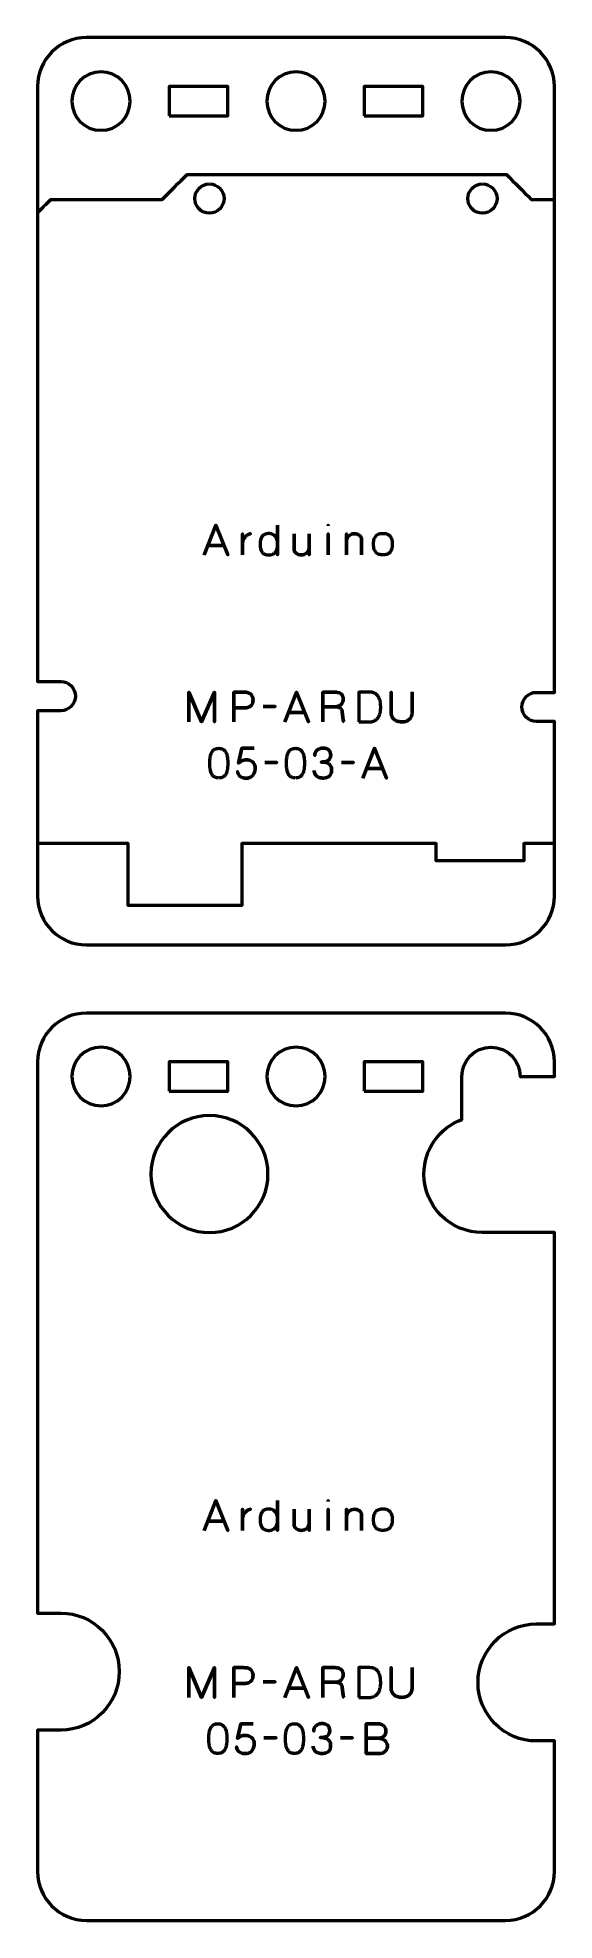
# Model space of a CAD drawing. Header units: centimetres. Extents: x -13.2 to -7.8, y -19.5 to -0.2.
import ezdxf

# ---------------------------------------------------------------- set-up
doc = ezdxf.new("R2010")
doc.units = ezdxf.units.CM
doc.header["$MEASUREMENT"] = 0
doc.layers.add('Layer 1', color=7, linetype='Continuous')

msp = doc.modelspace()

# ---------------------------------------------------------------- linework, layer by layer
at = {"layer": 'Layer 1', "color": 250, "lineweight": 53}
for centre in [(-11.38751, -1.85), (-8.58751, -1.85)]:
    msp.add_ellipse(centre, major_axis=(0, 0.15), ratio=1, dxfattribs=at)
at = {"layer": 'Layer 1', "lineweight": 53}
for points, knots in [([(-13.15003, -8.99995), (-13.15003, -8.99995), (-13.15003, -7.1), (-13.15003, -7.1), (-13.15003, -7.1), (-13.15003, -7.1), (-12.91251, -7.1), (-12.91251, -7.1), (-12.91251, -7.1), (-12.82968, -7.1), (-12.76251, -7.03283), (-12.76251, -6.95), (-12.76251, -6.95), (-12.76251, -6.86717), (-12.82968, -6.8), (-12.91251, -6.8), (-12.91251, -6.8), (-12.91251, -6.8), (-13.15003, -6.8), (-13.15003, -6.8), (-13.15003, -6.8), (-13.15003, -6.8), (-13.15003, -0.70005), (-13.15003, -0.70005), (-13.15003, -0.70005), (-13.15003, -0.42305), (-12.92694, -0.19995), (-12.64994, -0.19995), (-12.64994, -0.19995), (-12.64994, -0.19995), (-8.35008, -0.19995), (-8.35008, -0.19995), (-8.35008, -0.19995), (-8.07294, -0.19995), (-7.84998, -0.42305), (-7.84998, -0.70005), (-7.84998, -0.70005), (-7.84998, -0.70005), (-7.84998, -6.9115), (-7.84998, -6.9115), (-7.84998, -6.9115), (-7.84998, -6.9115), (-8.03301, -6.9115), (-8.03301, -6.9115), (-8.03301, -6.9115), (-8.11584, -6.9115), (-8.18301, -6.97867), (-8.18301, -7.0615), (-8.18301, -7.0615), (-8.18301, -7.14433), (-8.11584, -7.2115), (-8.03301, -7.2115), (-8.03301, -7.2115), (-8.03301, -7.2115), (-7.84998, -7.2115), (-7.84998, -7.2115), (-7.84998, -7.2115), (-7.84998, -7.2115), (-7.84998, -8.99995), (-7.84998, -8.99995), (-7.84998, -8.99995), (-7.84998, -9.27695), (-8.07294, -9.50005), (-8.35008, -9.50005), (-8.35008, -9.50005), (-8.35008, -9.50005), (-12.64994, -9.50005), (-12.64994, -9.50005), (-12.64994, -9.50005), (-12.92694, -9.50005), (-13.15003, -9.27695), (-13.15003, -8.99995)], [0, 0, 0, 0, 0.05555556, 0.05555556, 0.05555556, 0.05555556, 0.11111111, 0.11111111, 0.11111111, 0.11111111, 0.16666667, 0.16666667, 0.16666667, 0.16666667, 0.22222222, 0.22222222, 0.22222222, 0.22222222, 0.27777778, 0.27777778, 0.27777778, 0.27777778, 0.33333333, 0.33333333, 0.33333333, 0.33333333, 0.38888889, 0.38888889, 0.38888889, 0.38888889, 0.44444444, 0.44444444, 0.44444444, 0.44444444, 0.5, 0.5, 0.5, 0.5, 0.55555556, 0.55555556, 0.55555556, 0.55555556, 0.61111111, 0.61111111, 0.61111111, 0.61111111, 0.66666667, 0.66666667, 0.66666667, 0.66666667, 0.72222222, 0.72222222, 0.72222222, 0.72222222, 0.77777778, 0.77777778, 0.77777778, 0.77777778, 0.83333333, 0.83333333, 0.83333333, 0.83333333, 0.88888889, 0.88888889, 0.88888889, 0.88888889, 0.94444444, 0.94444444, 0.94444444, 0.94444444, 1, 1, 1, 1]), ([(-12.5, -0.54998), (-12.33423, -0.54998), (-12.2, -0.68435), (-12.2, -0.84998), (-12.2, -0.84998), (-12.2, -1.01575), (-12.33423, -1.14998), (-12.5, -1.14998), (-12.5, -1.14998), (-12.66567, -1.14998), (-12.80001, -1.01575), (-12.80001, -0.84998), (-12.80001, -0.84998), (-12.80001, -0.68435), (-12.66567, -0.54998), (-12.5, -0.54998)], [0, 0, 0, 0, 0.25, 0.25, 0.25, 0.25, 0.5, 0.5, 0.5, 0.5, 0.75, 0.75, 0.75, 0.75, 1, 1, 1, 1]), ([(-10.49993, -0.54998), (-10.3343, -0.54998), (-10.19993, -0.68435), (-10.19993, -0.84998), (-10.19993, -0.84998), (-10.19993, -1.01575), (-10.3343, -1.14998), (-10.49993, -1.14998), (-10.49993, -1.14998), (-10.6657, -1.14998), (-10.79993, -1.01575), (-10.79993, -0.84998), (-10.79993, -0.84998), (-10.79993, -0.68435), (-10.6657, -0.54998), (-10.49993, -0.54998)], [0, 0, 0, 0, 0.25, 0.25, 0.25, 0.25, 0.5, 0.5, 0.5, 0.5, 0.75, 0.75, 0.75, 0.75, 1, 1, 1, 1]), ([(-8.5, -0.54998), (-8.33434, -0.54998), (-8.20001, -0.68435), (-8.20001, -0.84998), (-8.20001, -0.84998), (-8.20001, -1.01575), (-8.33434, -1.14998), (-8.5, -1.14998), (-8.5, -1.14998), (-8.66563, -1.14998), (-8.8, -1.01575), (-8.8, -0.84998), (-8.8, -0.84998), (-8.8, -0.68435), (-8.66563, -0.54998), (-8.5, -0.54998)], [0, 0, 0, 0, 0.25, 0.25, 0.25, 0.25, 0.5, 0.5, 0.5, 0.5, 0.75, 0.75, 0.75, 0.75, 1, 1, 1, 1]), ([(-11.79999, -1.00005), (-11.79999, -1.00005), (-11.79999, -0.70005), (-11.79999, -0.70005), (-11.79999, -0.70005), (-11.79999, -0.70005), (-11.19998, -0.70005), (-11.19998, -0.70005), (-11.19998, -0.70005), (-11.19998, -0.70005), (-11.19998, -1.00005), (-11.19998, -1.00005), (-11.19998, -1.00005), (-11.19998, -1.00005), (-11.79999, -1.00005), (-11.79999, -1.00005)], [0, 0, 0, 0, 0.25, 0.25, 0.25, 0.25, 0.5, 0.5, 0.5, 0.5, 0.75, 0.75, 0.75, 0.75, 1, 1, 1, 1]), ([(-9.80002, -1.00005), (-9.80002, -1.00005), (-9.80002, -0.70005), (-9.80002, -0.70005), (-9.80002, -0.70005), (-9.80002, -0.70005), (-9.20002, -0.70005), (-9.20002, -0.70005), (-9.20002, -0.70005), (-9.20002, -0.70005), (-9.20002, -1.00005), (-9.20002, -1.00005), (-9.20002, -1.00005), (-9.20002, -1.00005), (-9.80002, -1.00005), (-9.80002, -1.00005)], [0, 0, 0, 0, 0.25, 0.25, 0.25, 0.25, 0.5, 0.5, 0.5, 0.5, 0.75, 0.75, 0.75, 0.75, 1, 1, 1, 1]), ([(-13.15003, -18.99995), (-13.15003, -18.99995), (-13.15003, -17.55), (-13.15003, -17.55), (-13.15003, -17.55), (-13.15003, -17.55), (-12.91251, -17.55), (-12.91251, -17.55), (-12.91251, -17.55), (-12.58119, -17.55), (-12.31251, -17.28131), (-12.31251, -16.95), (-12.31251, -16.95), (-12.31251, -16.61869), (-12.58119, -16.35), (-12.91251, -16.35), (-12.91251, -16.35), (-12.91251, -16.35), (-13.15003, -16.35), (-13.15003, -16.35), (-13.15003, -16.35), (-13.15003, -16.35), (-13.15003, -10.70005), (-13.15003, -10.70005), (-13.15003, -10.70005), (-13.15003, -10.42305), (-12.92694, -10.19995), (-12.64994, -10.19995), (-12.64994, -10.19995), (-12.64994, -10.19995), (-8.35008, -10.19995), (-8.35008, -10.19995), (-8.35008, -10.19995), (-8.07294, -10.19995), (-7.84998, -10.42305), (-7.84998, -10.70005), (-7.84998, -10.70005), (-7.84998, -10.70005), (-7.84998, -10.84998), (-7.84998, -10.84998), (-7.84998, -10.84998), (-7.84998, -10.84998), (-8.20001, -10.84998), (-8.20001, -10.84998), (-8.20001, -10.84998), (-8.20001, -10.84998), (-8.20001, -10.84998), (-8.20001, -10.84998), (-8.20001, -10.84998), (-8.20001, -10.68435), (-8.33434, -10.54998), (-8.5, -10.54998), (-8.5, -10.54998), (-8.66563, -10.54998), (-8.8, -10.68435), (-8.8, -10.84998), (-8.8, -10.84998), (-8.8, -10.84998), (-8.8, -11.28878), (-8.8, -11.28878), (-8.8, -11.28878), (-9.02646, -11.37459), (-9.18751, -11.59351), (-9.18751, -11.85), (-9.18751, -11.85), (-9.18751, -12.18131), (-8.91883, -12.45), (-8.58751, -12.45), (-8.58751, -12.45), (-8.58751, -12.45), (-7.84998, -12.45), (-7.84998, -12.45), (-7.84998, -12.45), (-7.84998, -12.45), (-7.84998, -16.4615), (-7.84998, -16.4615), (-7.84998, -16.4615), (-7.84998, -16.4615), (-8.03301, -16.4615), (-8.03301, -16.4615), (-8.03301, -16.4615), (-8.36433, -16.4615), (-8.63301, -16.73019), (-8.63301, -17.0615), (-8.63301, -17.0615), (-8.63301, -17.39281), (-8.36433, -17.6615), (-8.03301, -17.6615), (-8.03301, -17.6615), (-8.03301, -17.6615), (-7.84998, -17.6615), (-7.84998, -17.6615), (-7.84998, -17.6615), (-7.84998, -17.6615), (-7.84998, -18.99995), (-7.84998, -18.99995), (-7.84998, -18.99995), (-7.84998, -19.27695), (-8.07294, -19.50005), (-8.35008, -19.50005), (-8.35008, -19.50005), (-8.35008, -19.50005), (-12.64994, -19.50005), (-12.64994, -19.50005), (-12.64994, -19.50005), (-12.92694, -19.50005), (-13.15003, -19.27695), (-13.15003, -18.99995)], [0, 0, 0, 0, 0.03703704, 0.03703704, 0.03703704, 0.03703704, 0.07407407, 0.07407407, 0.07407407, 0.07407407, 0.11111111, 0.11111111, 0.11111111, 0.11111111, 0.14814815, 0.14814815, 0.14814815, 0.14814815, 0.18518519, 0.18518519, 0.18518519, 0.18518519, 0.22222222, 0.22222222, 0.22222222, 0.22222222, 0.25925926, 0.25925926, 0.25925926, 0.25925926, 0.2962963, 0.2962963, 0.2962963, 0.2962963, 0.33333333, 0.33333333, 0.33333333, 0.33333333, 0.37037037, 0.37037037, 0.37037037, 0.37037037, 0.40740741, 0.40740741, 0.40740741, 0.40740741, 0.44444444, 0.44444444, 0.44444444, 0.44444444, 0.48148148, 0.48148148, 0.48148148, 0.48148148, 0.51851852, 0.51851852, 0.51851852, 0.51851852, 0.55555556, 0.55555556, 0.55555556, 0.55555556, 0.59259259, 0.59259259, 0.59259259, 0.59259259, 0.62962963, 0.62962963, 0.62962963, 0.62962963, 0.66666667, 0.66666667, 0.66666667, 0.66666667, 0.7037037, 0.7037037, 0.7037037, 0.7037037, 0.74074074, 0.74074074, 0.74074074, 0.74074074, 0.77777778, 0.77777778, 0.77777778, 0.77777778, 0.81481481, 0.81481481, 0.81481481, 0.81481481, 0.85185185, 0.85185185, 0.85185185, 0.85185185, 0.88888889, 0.88888889, 0.88888889, 0.88888889, 0.92592593, 0.92592593, 0.92592593, 0.92592593, 0.96296296, 0.96296296, 0.96296296, 0.96296296, 1, 1, 1, 1]), ([(-12.5, -10.54998), (-12.33423, -10.54998), (-12.2, -10.68435), (-12.2, -10.84998), (-12.2, -10.84998), (-12.2, -11.01575), (-12.33423, -11.14998), (-12.5, -11.14998), (-12.5, -11.14998), (-12.66567, -11.14998), (-12.80001, -11.01575), (-12.80001, -10.84998), (-12.80001, -10.84998), (-12.80001, -10.68435), (-12.66567, -10.54998), (-12.5, -10.54998)], [0, 0, 0, 0, 0.25, 0.25, 0.25, 0.25, 0.5, 0.5, 0.5, 0.5, 0.75, 0.75, 0.75, 0.75, 1, 1, 1, 1]), ([(-10.49993, -10.54998), (-10.3343, -10.54998), (-10.19993, -10.68435), (-10.19993, -10.84998), (-10.19993, -10.84998), (-10.19993, -11.01575), (-10.3343, -11.14998), (-10.49993, -11.14998), (-10.49993, -11.14998), (-10.6657, -11.14998), (-10.79993, -11.01575), (-10.79993, -10.84998), (-10.79993, -10.84998), (-10.79993, -10.68435), (-10.6657, -10.54998), (-10.49993, -10.54998)], [0, 0, 0, 0, 0.25, 0.25, 0.25, 0.25, 0.5, 0.5, 0.5, 0.5, 0.75, 0.75, 0.75, 0.75, 1, 1, 1, 1]), ([(-11.79999, -11.00005), (-11.79999, -11.00005), (-11.79999, -10.70005), (-11.79999, -10.70005), (-11.79999, -10.70005), (-11.79999, -10.70005), (-11.19998, -10.70005), (-11.19998, -10.70005), (-11.19998, -10.70005), (-11.19998, -10.70005), (-11.19998, -11.00005), (-11.19998, -11.00005), (-11.19998, -11.00005), (-11.19998, -11.00005), (-11.79999, -11.00005), (-11.79999, -11.00005)], [0, 0, 0, 0, 0.25, 0.25, 0.25, 0.25, 0.5, 0.5, 0.5, 0.5, 0.75, 0.75, 0.75, 0.75, 1, 1, 1, 1]), ([(-9.80002, -11.00005), (-9.80002, -11.00005), (-9.80002, -10.70005), (-9.80002, -10.70005), (-9.80002, -10.70005), (-9.80002, -10.70005), (-9.20002, -10.70005), (-9.20002, -10.70005), (-9.20002, -10.70005), (-9.20002, -10.70005), (-9.20002, -11.00005), (-9.20002, -11.00005), (-9.20002, -11.00005), (-9.20002, -11.00005), (-9.80002, -11.00005), (-9.80002, -11.00005)], [0, 0, 0, 0, 0.25, 0.25, 0.25, 0.25, 0.5, 0.5, 0.5, 0.5, 0.75, 0.75, 0.75, 0.75, 1, 1, 1, 1])]:
    msp.add_open_spline(points, degree=3, knots=knots, dxfattribs=at)
at = {"layer": 'Layer 1', "color": 30, "lineweight": 53}
for points, knots in [([(-13.15003, -1.99292), (-13.09923, -1.94212), (-13.06541, -1.9083), (-13.01461, -1.8575), (-13.01461, -1.8575), (-12.63361, -1.8575), (-12.25261, -1.8575), (-11.87161, -1.8575), (-11.87161, -1.8575), (-11.78779, -1.77368), (-11.70397, -1.68986), (-11.61761, -1.6035), (-11.61761, -1.6035), (-10.52541, -1.6035), (-9.43321, -1.6035), (-8.34101, -1.6035), (-8.34101, -1.6035), (-8.25719, -1.68732), (-8.17337, -1.77114), (-8.08701, -1.8575), (-8.08701, -1.8575), (-8.00319, -1.8575), (-7.93634, -1.8575), (-7.84998, -1.8575)], [0, 0, 0, 0, 0.16666667, 0.16666667, 0.16666667, 0.16666667, 0.33333333, 0.33333333, 0.33333333, 0.33333333, 0.5, 0.5, 0.5, 0.5, 0.66666667, 0.66666667, 0.66666667, 0.66666667, 0.83333333, 0.83333333, 0.83333333, 0.83333333, 1, 1, 1, 1]), ([(-11.44171, -5.50286), (-11.44171, -5.50286), (-11.32064, -5.19764), (-11.32064, -5.19764), (-11.32064, -5.19764), (-11.32064, -5.19764), (-11.19914, -5.50286), (-11.19914, -5.50286), (-11.19914, -5.50286), (-11.19914, -5.50286), (-11.32064, -5.19764), (-11.32064, -5.19764), (-11.32064, -5.19764), (-11.32064, -5.19764), (-11.44171, -5.50286), (-11.44171, -5.50286)], [0, 0, 0, 0, 0.25, 0.25, 0.25, 0.25, 0.5, 0.5, 0.5, 0.5, 0.75, 0.75, 0.75, 0.75, 1, 1, 1, 1]), ([(-10.68903, -5.19679), (-10.68903, -5.19679), (-10.68903, -5.50286), (-10.68903, -5.50286), (-10.68903, -5.50286), (-10.68903, -5.50286), (-10.68903, -5.19679), (-10.68903, -5.19679)], [0, 0, 0, 0, 0.5, 0.5, 0.5, 0.5, 1, 1, 1, 1]), ([(-10.16961, -5.20484), (-10.16961, -5.20484), (-10.16961, -5.19722), (-10.16961, -5.19722), (-10.16961, -5.19722), (-10.16961, -5.19722), (-10.16961, -5.20484), (-10.16961, -5.20484)], [0, 0, 0, 0, 0.5, 0.5, 0.5, 0.5, 1, 1, 1, 1]), ([(-11.04886, -5.39195), (-11.04907, -5.38214), (-11.04759, -5.37219), (-11.04449, -5.36217), (-11.04449, -5.36217), (-11.04138, -5.35215), (-11.03708, -5.34256), (-11.03157, -5.33339), (-11.03157, -5.33339), (-11.026, -5.32421), (-11.01965, -5.3161), (-11.01245, -5.3089), (-11.01245, -5.3089), (-11.00533, -5.30171), (-10.99771, -5.29606), (-10.98974, -5.2919), (-10.98974, -5.2919), (-10.98176, -5.28774), (-10.97386, -5.28569), (-10.96589, -5.28569), (-10.96589, -5.28569), (-10.97386, -5.28569), (-10.98176, -5.28774), (-10.98974, -5.2919), (-10.98974, -5.2919), (-10.99771, -5.29606), (-11.00533, -5.30171), (-11.01245, -5.3089), (-11.01245, -5.3089), (-11.01965, -5.3161), (-11.026, -5.32421), (-11.03157, -5.33339), (-11.03157, -5.33339), (-11.03708, -5.34256), (-11.04138, -5.35215), (-11.04449, -5.36217), (-11.04449, -5.36217), (-11.04759, -5.37219), (-11.04907, -5.38214), (-11.04886, -5.39195)], [0, 0, 0, 0, 0.1, 0.1, 0.1, 0.1, 0.2, 0.2, 0.2, 0.2, 0.3, 0.3, 0.3, 0.3, 0.4, 0.4, 0.4, 0.4, 0.5, 0.5, 0.5, 0.5, 0.6, 0.6, 0.6, 0.6, 0.7, 0.7, 0.7, 0.7, 0.8, 0.8, 0.8, 0.8, 0.9, 0.9, 0.9, 0.9, 1, 1, 1, 1]), ([(-11.04886, -5.50286), (-11.04886, -5.50286), (-11.04886, -5.28569), (-11.04886, -5.28569), (-11.04886, -5.28569), (-11.04886, -5.28569), (-11.04886, -5.50286), (-11.04886, -5.50286)], [0, 0, 0, 0, 0.5, 0.5, 0.5, 0.5, 1, 1, 1, 1]), ([(-10.7792, -5.28442), (-10.76685, -5.28435), (-10.75528, -5.28604), (-10.74448, -5.28957), (-10.74448, -5.28957), (-10.73369, -5.2931), (-10.72416, -5.29903), (-10.71591, -5.30728), (-10.71591, -5.30728), (-10.70765, -5.31554), (-10.70123, -5.32675), (-10.69658, -5.34087), (-10.69658, -5.34087), (-10.69192, -5.35498), (-10.68952, -5.37254), (-10.68945, -5.39364), (-10.68945, -5.39364), (-10.68952, -5.41474), (-10.69192, -5.4323), (-10.69658, -5.44642), (-10.69658, -5.44642), (-10.70123, -5.46053), (-10.70765, -5.47175), (-10.71591, -5.48), (-10.71591, -5.48), (-10.72416, -5.48826), (-10.73369, -5.49418), (-10.74448, -5.49771), (-10.74448, -5.49771), (-10.75528, -5.50124), (-10.76685, -5.50293), (-10.7792, -5.50286), (-10.7792, -5.50286), (-10.79154, -5.50293), (-10.80312, -5.50124), (-10.81384, -5.49771), (-10.81384, -5.49771), (-10.82464, -5.49418), (-10.83409, -5.48826), (-10.84227, -5.48), (-10.84227, -5.48), (-10.85046, -5.47175), (-10.85688, -5.46053), (-10.86146, -5.44642), (-10.86146, -5.44642), (-10.86612, -5.4323), (-10.86845, -5.41474), (-10.86852, -5.39364), (-10.86852, -5.39364), (-10.86845, -5.37254), (-10.86612, -5.35498), (-10.86146, -5.34087), (-10.86146, -5.34087), (-10.85688, -5.32675), (-10.85046, -5.31554), (-10.84227, -5.30728), (-10.84227, -5.30728), (-10.83409, -5.29903), (-10.82464, -5.2931), (-10.81384, -5.28957), (-10.81384, -5.28957), (-10.80312, -5.28604), (-10.79154, -5.28435), (-10.7792, -5.28442)], [0, 0, 0, 0, 0.0625, 0.0625, 0.0625, 0.0625, 0.125, 0.125, 0.125, 0.125, 0.1875, 0.1875, 0.1875, 0.1875, 0.25, 0.25, 0.25, 0.25, 0.3125, 0.3125, 0.3125, 0.3125, 0.375, 0.375, 0.375, 0.375, 0.4375, 0.4375, 0.4375, 0.4375, 0.5, 0.5, 0.5, 0.5, 0.5625, 0.5625, 0.5625, 0.5625, 0.625, 0.625, 0.625, 0.625, 0.6875, 0.6875, 0.6875, 0.6875, 0.75, 0.75, 0.75, 0.75, 0.8125, 0.8125, 0.8125, 0.8125, 0.875, 0.875, 0.875, 0.875, 0.9375, 0.9375, 0.9375, 0.9375, 1, 1, 1, 1]), ([(-10.7792, -5.28442), (-10.76685, -5.28435), (-10.75528, -5.28604), (-10.74448, -5.28957), (-10.74448, -5.28957), (-10.73369, -5.2931), (-10.72416, -5.29903), (-10.71591, -5.30728), (-10.71591, -5.30728), (-10.70765, -5.31554), (-10.70123, -5.32675), (-10.69658, -5.34087), (-10.69658, -5.34087), (-10.69192, -5.35498), (-10.68952, -5.37254), (-10.68945, -5.39364), (-10.68945, -5.39364), (-10.68952, -5.41474), (-10.69192, -5.4323), (-10.69658, -5.44642), (-10.69658, -5.44642), (-10.70123, -5.46053), (-10.70765, -5.47175), (-10.71591, -5.48), (-10.71591, -5.48), (-10.72416, -5.48826), (-10.73369, -5.49418), (-10.74448, -5.49771), (-10.74448, -5.49771), (-10.75528, -5.50124), (-10.76685, -5.50293), (-10.7792, -5.50286), (-10.7792, -5.50286), (-10.79154, -5.50293), (-10.80312, -5.50124), (-10.81384, -5.49771), (-10.81384, -5.49771), (-10.82464, -5.49418), (-10.83409, -5.48826), (-10.84227, -5.48), (-10.84227, -5.48), (-10.85046, -5.47175), (-10.85688, -5.46053), (-10.86146, -5.44642), (-10.86146, -5.44642), (-10.86612, -5.4323), (-10.86845, -5.41474), (-10.86852, -5.39364), (-10.86852, -5.39364), (-10.86845, -5.37254), (-10.86612, -5.35498), (-10.86146, -5.34087), (-10.86146, -5.34087), (-10.85688, -5.32675), (-10.85046, -5.31554), (-10.84227, -5.30728), (-10.84227, -5.30728), (-10.83409, -5.29903), (-10.82464, -5.2931), (-10.81384, -5.28957), (-10.81384, -5.28957), (-10.80312, -5.28604), (-10.79154, -5.28435), (-10.7792, -5.28442)], [0, 0, 0, 0, 0.0625, 0.0625, 0.0625, 0.0625, 0.125, 0.125, 0.125, 0.125, 0.1875, 0.1875, 0.1875, 0.1875, 0.25, 0.25, 0.25, 0.25, 0.3125, 0.3125, 0.3125, 0.3125, 0.375, 0.375, 0.375, 0.375, 0.4375, 0.4375, 0.4375, 0.4375, 0.5, 0.5, 0.5, 0.5, 0.5625, 0.5625, 0.5625, 0.5625, 0.625, 0.625, 0.625, 0.625, 0.6875, 0.6875, 0.6875, 0.6875, 0.75, 0.75, 0.75, 0.75, 0.8125, 0.8125, 0.8125, 0.8125, 0.875, 0.875, 0.875, 0.875, 0.9375, 0.9375, 0.9375, 0.9375, 1, 1, 1, 1]), ([(-10.5197, -5.28485), (-10.5197, -5.28492), (-10.5197, -5.28696), (-10.5197, -5.29098), (-10.5197, -5.29098), (-10.5197, -5.295), (-10.5197, -5.30044), (-10.5197, -5.30728), (-10.5197, -5.30728), (-10.5197, -5.3142), (-10.5197, -5.32203), (-10.5197, -5.33078), (-10.5197, -5.33078), (-10.5197, -5.33945), (-10.5197, -5.34863), (-10.5197, -5.35815), (-10.5197, -5.35815), (-10.5197, -5.36775), (-10.5197, -5.3772), (-10.5197, -5.38651), (-10.5197, -5.38651), (-10.5197, -5.3959), (-10.5197, -5.40465), (-10.5197, -5.41269), (-10.5197, -5.41269), (-10.5197, -5.4208), (-10.5197, -5.42779), (-10.5197, -5.43365), (-10.5197, -5.43365), (-10.5197, -5.43943), (-10.5197, -5.44359), (-10.5197, -5.44613), (-10.5197, -5.44613), (-10.5197, -5.45008), (-10.51892, -5.45453), (-10.51723, -5.4594), (-10.51723, -5.4594), (-10.51561, -5.46434), (-10.513, -5.46928), (-10.5094, -5.47421), (-10.5094, -5.47421), (-10.5058, -5.47922), (-10.50122, -5.48381), (-10.4955, -5.48804), (-10.4955, -5.48804), (-10.48971, -5.49228), (-10.4828, -5.49566), (-10.47476, -5.49827), (-10.47476, -5.49827), (-10.46664, -5.50088), (-10.45719, -5.5023), (-10.44646, -5.50244), (-10.44646, -5.50244), (-10.4356, -5.50244), (-10.42579, -5.50096), (-10.41704, -5.49799), (-10.41704, -5.49799), (-10.40822, -5.49496), (-10.40053, -5.4908), (-10.39383, -5.4855), (-10.39383, -5.4855), (-10.3872, -5.48021), (-10.38162, -5.47414), (-10.37711, -5.46723), (-10.37711, -5.46723), (-10.37259, -5.46039), (-10.36921, -5.45312), (-10.36695, -5.44536), (-10.36695, -5.44536), (-10.36462, -5.43767), (-10.36349, -5.42984), (-10.36349, -5.422), (-10.36349, -5.422), (-10.36349, -5.42984), (-10.36462, -5.43767), (-10.36695, -5.44536), (-10.36695, -5.44536), (-10.36921, -5.45312), (-10.37259, -5.46039), (-10.37711, -5.46723), (-10.37711, -5.46723), (-10.38162, -5.47414), (-10.3872, -5.48021), (-10.39383, -5.4855), (-10.39383, -5.4855), (-10.40053, -5.4908), (-10.40822, -5.49496), (-10.41704, -5.49799), (-10.41704, -5.49799), (-10.42579, -5.50096), (-10.4356, -5.50244), (-10.44646, -5.50244), (-10.44646, -5.50244), (-10.45719, -5.5023), (-10.46664, -5.50088), (-10.47476, -5.49827), (-10.47476, -5.49827), (-10.4828, -5.49566), (-10.48971, -5.49228), (-10.4955, -5.48804), (-10.4955, -5.48804), (-10.50122, -5.48381), (-10.5058, -5.47922), (-10.5094, -5.47421), (-10.5094, -5.47421), (-10.513, -5.46928), (-10.51561, -5.46434), (-10.51723, -5.4594), (-10.51723, -5.4594), (-10.51892, -5.45453), (-10.5197, -5.45008), (-10.5197, -5.44613), (-10.5197, -5.44613), (-10.5197, -5.44359), (-10.5197, -5.43943), (-10.5197, -5.43365), (-10.5197, -5.43365), (-10.5197, -5.42779), (-10.5197, -5.4208), (-10.5197, -5.41269), (-10.5197, -5.41269), (-10.5197, -5.40465), (-10.5197, -5.3959), (-10.5197, -5.38651), (-10.5197, -5.38651), (-10.5197, -5.3772), (-10.5197, -5.36775), (-10.5197, -5.35815), (-10.5197, -5.35815), (-10.5197, -5.34863), (-10.5197, -5.33945), (-10.5197, -5.33078), (-10.5197, -5.33078), (-10.5197, -5.32203), (-10.5197, -5.3142), (-10.5197, -5.30728), (-10.5197, -5.30728), (-10.5197, -5.30044), (-10.5197, -5.295), (-10.5197, -5.29098), (-10.5197, -5.29098), (-10.5197, -5.28696), (-10.5197, -5.28492), (-10.5197, -5.28485)], [0, 0, 0, 0, 0.02777778, 0.02777778, 0.02777778, 0.02777778, 0.05555556, 0.05555556, 0.05555556, 0.05555556, 0.08333333, 0.08333333, 0.08333333, 0.08333333, 0.11111111, 0.11111111, 0.11111111, 0.11111111, 0.13888889, 0.13888889, 0.13888889, 0.13888889, 0.16666667, 0.16666667, 0.16666667, 0.16666667, 0.19444444, 0.19444444, 0.19444444, 0.19444444, 0.22222222, 0.22222222, 0.22222222, 0.22222222, 0.25, 0.25, 0.25, 0.25, 0.27777778, 0.27777778, 0.27777778, 0.27777778, 0.30555556, 0.30555556, 0.30555556, 0.30555556, 0.33333333, 0.33333333, 0.33333333, 0.33333333, 0.36111111, 0.36111111, 0.36111111, 0.36111111, 0.38888889, 0.38888889, 0.38888889, 0.38888889, 0.41666667, 0.41666667, 0.41666667, 0.41666667, 0.44444444, 0.44444444, 0.44444444, 0.44444444, 0.47222222, 0.47222222, 0.47222222, 0.47222222, 0.5, 0.5, 0.5, 0.5, 0.52777778, 0.52777778, 0.52777778, 0.52777778, 0.55555556, 0.55555556, 0.55555556, 0.55555556, 0.58333333, 0.58333333, 0.58333333, 0.58333333, 0.61111111, 0.61111111, 0.61111111, 0.61111111, 0.63888889, 0.63888889, 0.63888889, 0.63888889, 0.66666667, 0.66666667, 0.66666667, 0.66666667, 0.69444444, 0.69444444, 0.69444444, 0.69444444, 0.72222222, 0.72222222, 0.72222222, 0.72222222, 0.75, 0.75, 0.75, 0.75, 0.77777778, 0.77777778, 0.77777778, 0.77777778, 0.80555556, 0.80555556, 0.80555556, 0.80555556, 0.83333333, 0.83333333, 0.83333333, 0.83333333, 0.86111111, 0.86111111, 0.86111111, 0.86111111, 0.88888889, 0.88888889, 0.88888889, 0.88888889, 0.91666667, 0.91666667, 0.91666667, 0.91666667, 0.94444444, 0.94444444, 0.94444444, 0.94444444, 0.97222222, 0.97222222, 0.97222222, 0.97222222, 1, 1, 1, 1]), ([(-10.36349, -5.28485), (-10.36349, -5.28485), (-10.36349, -5.50244), (-10.36349, -5.50244), (-10.36349, -5.50244), (-10.36349, -5.50244), (-10.36349, -5.28485), (-10.36349, -5.28485)], [0, 0, 0, 0, 0.5, 0.5, 0.5, 0.5, 1, 1, 1, 1]), ([(-10.16961, -5.50244), (-10.16961, -5.50244), (-10.16961, -5.28527), (-10.16961, -5.28527), (-10.16961, -5.28527), (-10.16961, -5.28534), (-10.16961, -5.28788), (-10.16961, -5.29275), (-10.16961, -5.29275), (-10.16961, -5.29762), (-10.16961, -5.30432), (-10.16961, -5.31278), (-10.16961, -5.31278), (-10.16961, -5.32125), (-10.16961, -5.33092), (-10.16961, -5.34178), (-10.16961, -5.34178), (-10.16961, -5.35265), (-10.16961, -5.36408), (-10.16961, -5.37614), (-10.16961, -5.37614), (-10.16961, -5.38814), (-10.16961, -5.4002), (-10.16961, -5.4122), (-10.16961, -5.4122), (-10.16961, -5.42426), (-10.16961, -5.43569), (-10.16961, -5.44649), (-10.16961, -5.44649), (-10.16961, -5.45735), (-10.16961, -5.46695), (-10.16961, -5.47534), (-10.16961, -5.47534), (-10.16961, -5.48381), (-10.16961, -5.49037), (-10.16961, -5.49524), (-10.16961, -5.49524), (-10.16961, -5.50004), (-10.16961, -5.50244), (-10.16961, -5.50244)], [0, 0, 0, 0, 0.1, 0.1, 0.1, 0.1, 0.2, 0.2, 0.2, 0.2, 0.3, 0.3, 0.3, 0.3, 0.4, 0.4, 0.4, 0.4, 0.5, 0.5, 0.5, 0.5, 0.6, 0.6, 0.6, 0.6, 0.7, 0.7, 0.7, 0.7, 0.8, 0.8, 0.8, 0.8, 0.9, 0.9, 0.9, 0.9, 1, 1, 1, 1]), ([(-9.82714, -5.50286), (-9.82714, -5.50279), (-9.82714, -5.50074), (-9.82714, -5.49672), (-9.82714, -5.49672), (-9.82714, -5.49277), (-9.82714, -5.48734), (-9.82714, -5.48049), (-9.82714, -5.48049), (-9.82714, -5.47358), (-9.82714, -5.46582), (-9.82714, -5.45707), (-9.82714, -5.45707), (-9.82714, -5.44839), (-9.82714, -5.43929), (-9.82714, -5.42969), (-9.82714, -5.42969), (-9.82714, -5.42017), (-9.82714, -5.41079), (-9.82714, -5.40147), (-9.82714, -5.40147), (-9.82714, -5.39216), (-9.82714, -5.38341), (-9.82714, -5.37537), (-9.82714, -5.37537), (-9.82714, -5.36725), (-9.82714, -5.36034), (-9.82714, -5.35448), (-9.82714, -5.35448), (-9.82714, -5.3487), (-9.82714, -5.34453), (-9.82714, -5.34199), (-9.82714, -5.34199), (-9.82714, -5.33804), (-9.82791, -5.3336), (-9.8296, -5.32873), (-9.8296, -5.32873), (-9.83123, -5.32379), (-9.83384, -5.31885), (-9.83744, -5.31391), (-9.83744, -5.31391), (-9.84103, -5.3089), (-9.84562, -5.30432), (-9.85134, -5.30008), (-9.85134, -5.30008), (-9.85712, -5.29585), (-9.86404, -5.29246), (-9.87208, -5.28985), (-9.87208, -5.28985), (-9.88019, -5.28724), (-9.88965, -5.28583), (-9.90037, -5.28569), (-9.90037, -5.28569), (-9.91124, -5.28569), (-9.92104, -5.28717), (-9.92979, -5.29014), (-9.92979, -5.29014), (-9.93854, -5.29317), (-9.94623, -5.29733), (-9.95286, -5.30262), (-9.95286, -5.30262), (-9.9595, -5.30792), (-9.965, -5.31398), (-9.96944, -5.3209), (-9.96944, -5.3209), (-9.97396, -5.32774), (-9.97728, -5.33501), (-9.97953, -5.34277), (-9.97953, -5.34277), (-9.98179, -5.35046), (-9.98292, -5.35829), (-9.98292, -5.36612), (-9.98292, -5.36612), (-9.98292, -5.35829), (-9.98179, -5.35046), (-9.97953, -5.34277), (-9.97953, -5.34277), (-9.97728, -5.33501), (-9.97396, -5.32774), (-9.96944, -5.3209), (-9.96944, -5.3209), (-9.965, -5.31398), (-9.9595, -5.30792), (-9.95286, -5.30262), (-9.95286, -5.30262), (-9.94623, -5.29733), (-9.93854, -5.29317), (-9.92979, -5.29014), (-9.92979, -5.29014), (-9.92104, -5.28717), (-9.91124, -5.28569), (-9.90037, -5.28569), (-9.90037, -5.28569), (-9.88965, -5.28583), (-9.88019, -5.28724), (-9.87208, -5.28985), (-9.87208, -5.28985), (-9.86404, -5.29246), (-9.85712, -5.29585), (-9.85134, -5.30008), (-9.85134, -5.30008), (-9.84562, -5.30432), (-9.84103, -5.3089), (-9.83744, -5.31391), (-9.83744, -5.31391), (-9.83384, -5.31885), (-9.83123, -5.32379), (-9.8296, -5.32873), (-9.8296, -5.32873), (-9.82791, -5.3336), (-9.82714, -5.33804), (-9.82714, -5.34199), (-9.82714, -5.34199), (-9.82714, -5.34453), (-9.82714, -5.3487), (-9.82714, -5.35448), (-9.82714, -5.35448), (-9.82714, -5.36034), (-9.82714, -5.36725), (-9.82714, -5.37537), (-9.82714, -5.37537), (-9.82714, -5.38341), (-9.82714, -5.39216), (-9.82714, -5.40147), (-9.82714, -5.40147), (-9.82714, -5.41079), (-9.82714, -5.42017), (-9.82714, -5.42969), (-9.82714, -5.42969), (-9.82714, -5.43929), (-9.82714, -5.44839), (-9.82714, -5.45707), (-9.82714, -5.45707), (-9.82714, -5.46582), (-9.82714, -5.47358), (-9.82714, -5.48049), (-9.82714, -5.48049), (-9.82714, -5.48734), (-9.82714, -5.49277), (-9.82714, -5.49672), (-9.82714, -5.49672), (-9.82714, -5.50074), (-9.82714, -5.50279), (-9.82714, -5.50286)], [0, 0, 0, 0, 0.02777778, 0.02777778, 0.02777778, 0.02777778, 0.05555556, 0.05555556, 0.05555556, 0.05555556, 0.08333333, 0.08333333, 0.08333333, 0.08333333, 0.11111111, 0.11111111, 0.11111111, 0.11111111, 0.13888889, 0.13888889, 0.13888889, 0.13888889, 0.16666667, 0.16666667, 0.16666667, 0.16666667, 0.19444444, 0.19444444, 0.19444444, 0.19444444, 0.22222222, 0.22222222, 0.22222222, 0.22222222, 0.25, 0.25, 0.25, 0.25, 0.27777778, 0.27777778, 0.27777778, 0.27777778, 0.30555556, 0.30555556, 0.30555556, 0.30555556, 0.33333333, 0.33333333, 0.33333333, 0.33333333, 0.36111111, 0.36111111, 0.36111111, 0.36111111, 0.38888889, 0.38888889, 0.38888889, 0.38888889, 0.41666667, 0.41666667, 0.41666667, 0.41666667, 0.44444444, 0.44444444, 0.44444444, 0.44444444, 0.47222222, 0.47222222, 0.47222222, 0.47222222, 0.5, 0.5, 0.5, 0.5, 0.52777778, 0.52777778, 0.52777778, 0.52777778, 0.55555556, 0.55555556, 0.55555556, 0.55555556, 0.58333333, 0.58333333, 0.58333333, 0.58333333, 0.61111111, 0.61111111, 0.61111111, 0.61111111, 0.63888889, 0.63888889, 0.63888889, 0.63888889, 0.66666667, 0.66666667, 0.66666667, 0.66666667, 0.69444444, 0.69444444, 0.69444444, 0.69444444, 0.72222222, 0.72222222, 0.72222222, 0.72222222, 0.75, 0.75, 0.75, 0.75, 0.77777778, 0.77777778, 0.77777778, 0.77777778, 0.80555556, 0.80555556, 0.80555556, 0.80555556, 0.83333333, 0.83333333, 0.83333333, 0.83333333, 0.86111111, 0.86111111, 0.86111111, 0.86111111, 0.88888889, 0.88888889, 0.88888889, 0.88888889, 0.91666667, 0.91666667, 0.91666667, 0.91666667, 0.94444444, 0.94444444, 0.94444444, 0.94444444, 0.97222222, 0.97222222, 0.97222222, 0.97222222, 1, 1, 1, 1]), ([(-9.98292, -5.50286), (-9.98292, -5.50286), (-9.98292, -5.28569), (-9.98292, -5.28569), (-9.98292, -5.28569), (-9.98292, -5.28569), (-9.98292, -5.50286), (-9.98292, -5.50286)], [0, 0, 0, 0, 0.5, 0.5, 0.5, 0.5, 1, 1, 1, 1]), ([(-9.60869, -5.50286), (-9.59536, -5.50293), (-9.58294, -5.50124), (-9.57137, -5.49764), (-9.57137, -5.49764), (-9.5598, -5.49404), (-9.54957, -5.48804), (-9.54082, -5.47965), (-9.54082, -5.47965), (-9.532, -5.47125), (-9.52516, -5.45989), (-9.52015, -5.4455), (-9.52015, -5.4455), (-9.51521, -5.43118), (-9.51267, -5.41333), (-9.5126, -5.39195), (-9.5126, -5.39195), (-9.51267, -5.37064), (-9.51521, -5.35286), (-9.52015, -5.33861), (-9.52015, -5.33861), (-9.52516, -5.32436), (-9.532, -5.313), (-9.54082, -5.3046), (-9.54082, -5.3046), (-9.54957, -5.29627), (-9.5598, -5.29028), (-9.57137, -5.28668), (-9.57137, -5.28668), (-9.58294, -5.28308), (-9.59536, -5.28139), (-9.60869, -5.28146), (-9.60869, -5.28146), (-9.62189, -5.28139), (-9.63431, -5.28308), (-9.64588, -5.28668), (-9.64588, -5.28668), (-9.65745, -5.29028), (-9.66761, -5.29627), (-9.67643, -5.3046), (-9.67643, -5.3046), (-9.68525, -5.313), (-9.69216, -5.32436), (-9.69717, -5.33861), (-9.69717, -5.33861), (-9.70218, -5.35286), (-9.70472, -5.37064), (-9.70479, -5.39195), (-9.70479, -5.39195), (-9.70472, -5.41333), (-9.70218, -5.43118), (-9.69717, -5.4455), (-9.69717, -5.4455), (-9.69216, -5.45989), (-9.68525, -5.47125), (-9.67643, -5.47965), (-9.67643, -5.47965), (-9.66761, -5.48804), (-9.65745, -5.49404), (-9.64588, -5.49764), (-9.64588, -5.49764), (-9.63431, -5.50124), (-9.62189, -5.50293), (-9.60869, -5.50286)], [0, 0, 0, 0, 0.0625, 0.0625, 0.0625, 0.0625, 0.125, 0.125, 0.125, 0.125, 0.1875, 0.1875, 0.1875, 0.1875, 0.25, 0.25, 0.25, 0.25, 0.3125, 0.3125, 0.3125, 0.3125, 0.375, 0.375, 0.375, 0.375, 0.4375, 0.4375, 0.4375, 0.4375, 0.5, 0.5, 0.5, 0.5, 0.5625, 0.5625, 0.5625, 0.5625, 0.625, 0.625, 0.625, 0.625, 0.6875, 0.6875, 0.6875, 0.6875, 0.75, 0.75, 0.75, 0.75, 0.8125, 0.8125, 0.8125, 0.8125, 0.875, 0.875, 0.875, 0.875, 0.9375, 0.9375, 0.9375, 0.9375, 1, 1, 1, 1]), ([(-9.60869, -5.50286), (-9.59536, -5.50293), (-9.58294, -5.50124), (-9.57137, -5.49764), (-9.57137, -5.49764), (-9.5598, -5.49404), (-9.54957, -5.48804), (-9.54082, -5.47965), (-9.54082, -5.47965), (-9.532, -5.47125), (-9.52516, -5.45989), (-9.52015, -5.4455), (-9.52015, -5.4455), (-9.51521, -5.43118), (-9.51267, -5.41333), (-9.5126, -5.39195), (-9.5126, -5.39195), (-9.51267, -5.37064), (-9.51521, -5.35286), (-9.52015, -5.33861), (-9.52015, -5.33861), (-9.52516, -5.32436), (-9.532, -5.313), (-9.54082, -5.3046), (-9.54082, -5.3046), (-9.54957, -5.29627), (-9.5598, -5.29028), (-9.57137, -5.28668), (-9.57137, -5.28668), (-9.58294, -5.28308), (-9.59536, -5.28139), (-9.60869, -5.28146), (-9.60869, -5.28146), (-9.62189, -5.28139), (-9.63431, -5.28308), (-9.64588, -5.28668), (-9.64588, -5.28668), (-9.65745, -5.29028), (-9.66761, -5.29627), (-9.67643, -5.3046), (-9.67643, -5.3046), (-9.68525, -5.313), (-9.69216, -5.32436), (-9.69717, -5.33861), (-9.69717, -5.33861), (-9.70218, -5.35286), (-9.70472, -5.37064), (-9.70479, -5.39195), (-9.70479, -5.39195), (-9.70472, -5.41333), (-9.70218, -5.43118), (-9.69717, -5.4455), (-9.69717, -5.4455), (-9.69216, -5.45989), (-9.68525, -5.47125), (-9.67643, -5.47965), (-9.67643, -5.47965), (-9.66761, -5.48804), (-9.65745, -5.49404), (-9.64588, -5.49764), (-9.64588, -5.49764), (-9.63431, -5.50124), (-9.62189, -5.50293), (-9.60869, -5.50286)], [0, 0, 0, 0, 0.0625, 0.0625, 0.0625, 0.0625, 0.125, 0.125, 0.125, 0.125, 0.1875, 0.1875, 0.1875, 0.1875, 0.25, 0.25, 0.25, 0.25, 0.3125, 0.3125, 0.3125, 0.3125, 0.375, 0.375, 0.375, 0.375, 0.4375, 0.4375, 0.4375, 0.4375, 0.5, 0.5, 0.5, 0.5, 0.5625, 0.5625, 0.5625, 0.5625, 0.625, 0.625, 0.625, 0.625, 0.6875, 0.6875, 0.6875, 0.6875, 0.75, 0.75, 0.75, 0.75, 0.8125, 0.8125, 0.8125, 0.8125, 0.875, 0.875, 0.875, 0.875, 0.9375, 0.9375, 0.9375, 0.9375, 1, 1, 1, 1]), ([(-11.40361, -5.40676), (-11.40361, -5.40676), (-11.23767, -5.40676), (-11.23767, -5.40676), (-11.23767, -5.40676), (-11.23767, -5.40676), (-11.40361, -5.40676), (-11.40361, -5.40676)], [0, 0, 0, 0, 0.5, 0.5, 0.5, 0.5, 1, 1, 1, 1]), ([(-11.59899, -7.21453), (-11.59899, -7.21453), (-11.59899, -6.90931), (-11.59899, -6.90931), (-11.59899, -6.90931), (-11.59899, -6.90931), (-11.46776, -7.21453), (-11.46776, -7.21453), (-11.46776, -7.21453), (-11.46776, -7.21453), (-11.3361, -6.90931), (-11.3361, -6.90931), (-11.3361, -6.90931), (-11.3361, -6.90931), (-11.3361, -7.21453), (-11.3361, -7.21453), (-11.3361, -7.21453), (-11.3361, -7.21453), (-11.3361, -6.90931), (-11.3361, -6.90931), (-11.3361, -6.90931), (-11.3361, -6.90931), (-11.46776, -7.21453), (-11.46776, -7.21453), (-11.46776, -7.21453), (-11.46776, -7.21453), (-11.59899, -6.90931), (-11.59899, -6.90931), (-11.59899, -6.90931), (-11.59899, -6.90931), (-11.59899, -7.21453), (-11.59899, -7.21453)], [0, 0, 0, 0, 0.125, 0.125, 0.125, 0.125, 0.25, 0.25, 0.25, 0.25, 0.375, 0.375, 0.375, 0.375, 0.5, 0.5, 0.5, 0.5, 0.625, 0.625, 0.625, 0.625, 0.75, 0.75, 0.75, 0.75, 0.875, 0.875, 0.875, 0.875, 1, 1, 1, 1]), ([(-11.13629, -7.21453), (-11.13629, -7.21453), (-11.13629, -6.90931), (-11.13629, -6.90931), (-11.13629, -6.90931), (-11.13629, -6.90931), (-11.03892, -6.90931), (-11.03892, -6.90931), (-11.03892, -6.90931), (-11.01945, -6.90938), (-11.00344, -6.91157), (-10.99081, -6.9158), (-10.99081, -6.9158), (-10.97825, -6.91996), (-10.96837, -6.92575), (-10.96124, -6.93309), (-10.96124, -6.93309), (-10.95412, -6.94035), (-10.94904, -6.94868), (-10.94593, -6.95806), (-10.94593, -6.95806), (-10.9429, -6.96745), (-10.94114, -6.97725), (-10.94071, -6.98763), (-10.94071, -6.98763), (-10.94022, -6.998), (-10.94142, -7.00816), (-10.94424, -7.01803), (-10.94424, -7.01803), (-10.94713, -7.02791), (-10.952, -7.03687), (-10.95899, -7.04492), (-10.95899, -7.04492), (-10.9659, -7.05296), (-10.97528, -7.05938), (-10.98707, -7.06411), (-10.98707, -7.06411), (-10.99885, -7.0689), (-11.01345, -7.0713), (-11.03088, -7.07144), (-11.03088, -7.07144), (-11.03088, -7.07144), (-11.13629, -7.07144), (-11.13629, -7.07144), (-11.13629, -7.07144), (-11.13629, -7.07144), (-11.03088, -7.07144), (-11.03088, -7.07144), (-11.03088, -7.07144), (-11.01381, -7.0713), (-10.99934, -7.0689), (-10.98763, -7.06411), (-10.98763, -7.06411), (-10.97585, -7.05938), (-10.96646, -7.05296), (-10.95941, -7.04492), (-10.95941, -7.04492), (-10.95242, -7.03687), (-10.94741, -7.02791), (-10.94445, -7.01803), (-10.94445, -7.01803), (-10.94149, -7.00816), (-10.94022, -6.998), (-10.94071, -6.98763), (-10.94071, -6.98763), (-10.94114, -6.97725), (-10.9429, -6.96745), (-10.94607, -6.95806), (-10.94607, -6.95806), (-10.94918, -6.94868), (-10.9544, -6.94035), (-10.96153, -6.93309), (-10.96153, -6.93309), (-10.96872, -6.92575), (-10.9786, -6.91996), (-10.99116, -6.9158), (-10.99116, -6.9158), (-11.00379, -6.91157), (-11.01966, -6.90938), (-11.03892, -6.90931), (-11.03892, -6.90931), (-11.03892, -6.90931), (-11.13629, -6.90931), (-11.13629, -6.90931), (-11.13629, -6.90931), (-11.13629, -6.90931), (-11.13629, -7.21453), (-11.13629, -7.21453)], [0, 0, 0, 0, 0.04545455, 0.04545455, 0.04545455, 0.04545455, 0.09090909, 0.09090909, 0.09090909, 0.09090909, 0.13636364, 0.13636364, 0.13636364, 0.13636364, 0.18181818, 0.18181818, 0.18181818, 0.18181818, 0.22727273, 0.22727273, 0.22727273, 0.22727273, 0.27272727, 0.27272727, 0.27272727, 0.27272727, 0.31818182, 0.31818182, 0.31818182, 0.31818182, 0.36363636, 0.36363636, 0.36363636, 0.36363636, 0.40909091, 0.40909091, 0.40909091, 0.40909091, 0.45454545, 0.45454545, 0.45454545, 0.45454545, 0.5, 0.5, 0.5, 0.5, 0.54545455, 0.54545455, 0.54545455, 0.54545455, 0.59090909, 0.59090909, 0.59090909, 0.59090909, 0.63636364, 0.63636364, 0.63636364, 0.63636364, 0.68181818, 0.68181818, 0.68181818, 0.68181818, 0.72727273, 0.72727273, 0.72727273, 0.72727273, 0.77272727, 0.77272727, 0.77272727, 0.77272727, 0.81818182, 0.81818182, 0.81818182, 0.81818182, 0.86363636, 0.86363636, 0.86363636, 0.86363636, 0.90909091, 0.90909091, 0.90909091, 0.90909091, 0.95454545, 0.95454545, 0.95454545, 0.95454545, 1, 1, 1, 1]), ([(-10.6156, -7.21453), (-10.6156, -7.21453), (-10.49453, -6.90931), (-10.49453, -6.90931), (-10.49453, -6.90931), (-10.49453, -6.90931), (-10.37303, -7.21453), (-10.37303, -7.21453), (-10.37303, -7.21453), (-10.37303, -7.21453), (-10.49453, -6.90931), (-10.49453, -6.90931), (-10.49453, -6.90931), (-10.49453, -6.90931), (-10.6156, -7.21453), (-10.6156, -7.21453)], [0, 0, 0, 0, 0.25, 0.25, 0.25, 0.25, 0.5, 0.5, 0.5, 0.5, 0.75, 0.75, 0.75, 0.75, 1, 1, 1, 1]), ([(-10.22402, -7.21453), (-10.22402, -7.21453), (-10.22402, -6.90931), (-10.22402, -6.90931), (-10.22402, -6.90931), (-10.22402, -6.90931), (-10.11268, -6.90931), (-10.11268, -6.90931), (-10.11268, -6.90931), (-10.09716, -6.90931), (-10.0839, -6.91037), (-10.07296, -6.91241), (-10.07296, -6.91241), (-10.06196, -6.91446), (-10.05285, -6.91742), (-10.04566, -6.9213), (-10.04566, -6.9213), (-10.03846, -6.92518), (-10.03282, -6.92991), (-10.02865, -6.93548), (-10.02865, -6.93548), (-10.02442, -6.94099), (-10.02146, -6.94727), (-10.01955, -6.95425), (-10.01955, -6.95425), (-10.01765, -6.96124), (-10.01652, -6.96879), (-10.01617, -6.97704), (-10.01617, -6.97704), (-10.01567, -6.98741), (-10.0168, -6.99743), (-10.01948, -7.0071), (-10.01948, -7.0071), (-10.02223, -7.01683), (-10.02696, -7.02551), (-10.03366, -7.03327), (-10.03366, -7.03327), (-10.04044, -7.04104), (-10.04954, -7.04717), (-10.06111, -7.05176), (-10.06111, -7.05176), (-10.07268, -7.05628), (-10.087, -7.05867), (-10.10422, -7.05874), (-10.10422, -7.05874), (-10.10422, -7.05874), (-10.22402, -7.05874), (-10.22402, -7.05874), (-10.22402, -7.05874), (-10.22402, -7.05874), (-10.10422, -7.05874), (-10.10422, -7.05874), (-10.10422, -7.05874), (-10.08736, -7.05867), (-10.07317, -7.05628), (-10.06167, -7.05176), (-10.06167, -7.05176), (-10.05017, -7.04717), (-10.041, -7.04104), (-10.03416, -7.03327), (-10.03416, -7.03327), (-10.02731, -7.02551), (-10.02252, -7.01683), (-10.01969, -7.0071), (-10.01969, -7.0071), (-10.01687, -6.99743), (-10.01567, -6.98741), (-10.01617, -6.97704), (-10.01617, -6.97704), (-10.01659, -6.96674), (-10.01835, -6.95743), (-10.02146, -6.9491), (-10.02146, -6.9491), (-10.02449, -6.94085), (-10.02957, -6.93372), (-10.03663, -6.92779), (-10.03663, -6.92779), (-10.04368, -6.92187), (-10.05342, -6.91728), (-10.06577, -6.91411), (-10.06577, -6.91411), (-10.07811, -6.91093), (-10.09378, -6.90931), (-10.11268, -6.90931), (-10.11268, -6.90931), (-10.11268, -6.90931), (-10.22402, -6.90931), (-10.22402, -6.90931), (-10.22402, -6.90931), (-10.22402, -6.90931), (-10.22402, -7.21453), (-10.22402, -7.21453)], [0, 0, 0, 0, 0.04347826, 0.04347826, 0.04347826, 0.04347826, 0.08695652, 0.08695652, 0.08695652, 0.08695652, 0.13043478, 0.13043478, 0.13043478, 0.13043478, 0.17391304, 0.17391304, 0.17391304, 0.17391304, 0.2173913, 0.2173913, 0.2173913, 0.2173913, 0.26086957, 0.26086957, 0.26086957, 0.26086957, 0.30434783, 0.30434783, 0.30434783, 0.30434783, 0.34782609, 0.34782609, 0.34782609, 0.34782609, 0.39130435, 0.39130435, 0.39130435, 0.39130435, 0.43478261, 0.43478261, 0.43478261, 0.43478261, 0.47826087, 0.47826087, 0.47826087, 0.47826087, 0.52173913, 0.52173913, 0.52173913, 0.52173913, 0.56521739, 0.56521739, 0.56521739, 0.56521739, 0.60869565, 0.60869565, 0.60869565, 0.60869565, 0.65217391, 0.65217391, 0.65217391, 0.65217391, 0.69565217, 0.69565217, 0.69565217, 0.69565217, 0.73913043, 0.73913043, 0.73913043, 0.73913043, 0.7826087, 0.7826087, 0.7826087, 0.7826087, 0.82608696, 0.82608696, 0.82608696, 0.82608696, 0.86956522, 0.86956522, 0.86956522, 0.86956522, 0.91304348, 0.91304348, 0.91304348, 0.91304348, 0.95652174, 0.95652174, 0.95652174, 0.95652174, 1, 1, 1, 1]), ([(-9.85699, -7.21453), (-9.85699, -7.21453), (-9.85699, -6.90931), (-9.85699, -6.90931), (-9.85699, -6.90931), (-9.85699, -6.90931), (-9.74692, -6.90931), (-9.74692, -6.90931), (-9.74692, -6.90931), (-9.7302, -6.90938), (-9.71574, -6.91157), (-9.70353, -6.91587), (-9.70353, -6.91587), (-9.6914, -6.92017), (-9.6811, -6.9261), (-9.67277, -6.93358), (-9.67277, -6.93358), (-9.66438, -6.94113), (-9.6576, -6.94981), (-9.65231, -6.95954), (-9.65231, -6.95954), (-9.64702, -6.96935), (-9.64293, -6.97979), (-9.64003, -6.99087), (-9.64003, -6.99087), (-9.63714, -7.00188), (-9.6351, -7.0131), (-9.63383, -7.02445), (-9.63383, -7.02445), (-9.63256, -7.03581), (-9.63171, -7.04682), (-9.63136, -7.05747), (-9.63136, -7.05747), (-9.63086, -7.06813), (-9.63121, -7.07935), (-9.63234, -7.09113), (-9.63234, -7.09113), (-9.63347, -7.10291), (-9.63559, -7.11469), (-9.63876, -7.12641), (-9.63876, -7.12641), (-9.64187, -7.13812), (-9.64631, -7.14927), (-9.65203, -7.15978), (-9.65203, -7.15978), (-9.65767, -7.17036), (-9.66487, -7.17975), (-9.67348, -7.18793), (-9.67348, -7.18793), (-9.68216, -7.19612), (-9.69253, -7.20261), (-9.70466, -7.20733), (-9.70466, -7.20733), (-9.7168, -7.21206), (-9.73091, -7.21446), (-9.74692, -7.21453), (-9.74692, -7.21453), (-9.74692, -7.21453), (-9.85699, -7.21453), (-9.85699, -7.21453)], [0, 0, 0, 0, 0.06666667, 0.06666667, 0.06666667, 0.06666667, 0.13333333, 0.13333333, 0.13333333, 0.13333333, 0.2, 0.2, 0.2, 0.2, 0.26666667, 0.26666667, 0.26666667, 0.26666667, 0.33333333, 0.33333333, 0.33333333, 0.33333333, 0.4, 0.4, 0.4, 0.4, 0.46666667, 0.46666667, 0.46666667, 0.46666667, 0.53333333, 0.53333333, 0.53333333, 0.53333333, 0.6, 0.6, 0.6, 0.6, 0.66666667, 0.66666667, 0.66666667, 0.66666667, 0.73333333, 0.73333333, 0.73333333, 0.73333333, 0.8, 0.8, 0.8, 0.8, 0.86666667, 0.86666667, 0.86666667, 0.86666667, 0.93333333, 0.93333333, 0.93333333, 0.93333333, 1, 1, 1, 1]), ([(-9.85699, -7.21453), (-9.85699, -7.21453), (-9.85699, -6.90931), (-9.85699, -6.90931), (-9.85699, -6.90931), (-9.85699, -6.90931), (-9.74692, -6.90931), (-9.74692, -6.90931), (-9.74692, -6.90931), (-9.7302, -6.90938), (-9.71574, -6.91157), (-9.70353, -6.91587), (-9.70353, -6.91587), (-9.6914, -6.92017), (-9.6811, -6.9261), (-9.67277, -6.93358), (-9.67277, -6.93358), (-9.66438, -6.94113), (-9.6576, -6.94981), (-9.65231, -6.95954), (-9.65231, -6.95954), (-9.64702, -6.96935), (-9.64293, -6.97979), (-9.64003, -6.99087), (-9.64003, -6.99087), (-9.63714, -7.00188), (-9.6351, -7.0131), (-9.63383, -7.02445), (-9.63383, -7.02445), (-9.63256, -7.03581), (-9.63171, -7.04682), (-9.63136, -7.05747), (-9.63136, -7.05747), (-9.63086, -7.06813), (-9.63121, -7.07935), (-9.63234, -7.09113), (-9.63234, -7.09113), (-9.63347, -7.10291), (-9.63559, -7.11469), (-9.63876, -7.12641), (-9.63876, -7.12641), (-9.64187, -7.13812), (-9.64631, -7.14927), (-9.65203, -7.15978), (-9.65203, -7.15978), (-9.65767, -7.17036), (-9.66487, -7.17975), (-9.67348, -7.18793), (-9.67348, -7.18793), (-9.68216, -7.19612), (-9.69253, -7.20261), (-9.70466, -7.20733), (-9.70466, -7.20733), (-9.7168, -7.21206), (-9.73091, -7.21446), (-9.74692, -7.21453), (-9.74692, -7.21453), (-9.74692, -7.21453), (-9.85699, -7.21453), (-9.85699, -7.21453)], [0, 0, 0, 0, 0.06666667, 0.06666667, 0.06666667, 0.06666667, 0.13333333, 0.13333333, 0.13333333, 0.13333333, 0.2, 0.2, 0.2, 0.2, 0.26666667, 0.26666667, 0.26666667, 0.26666667, 0.33333333, 0.33333333, 0.33333333, 0.33333333, 0.4, 0.4, 0.4, 0.4, 0.46666667, 0.46666667, 0.46666667, 0.46666667, 0.53333333, 0.53333333, 0.53333333, 0.53333333, 0.6, 0.6, 0.6, 0.6, 0.66666667, 0.66666667, 0.66666667, 0.66666667, 0.73333333, 0.73333333, 0.73333333, 0.73333333, 0.8, 0.8, 0.8, 0.8, 0.86666667, 0.86666667, 0.86666667, 0.86666667, 0.93333333, 0.93333333, 0.93333333, 0.93333333, 1, 1, 1, 1]), ([(-9.30962, -6.90889), (-9.30962, -6.90896), (-9.30962, -6.91128), (-9.30962, -6.9158), (-9.30962, -6.9158), (-9.30962, -6.92025), (-9.30962, -6.92645), (-9.30962, -6.93436), (-9.30962, -6.93436), (-9.30962, -6.94226), (-9.30962, -6.95129), (-9.30962, -6.96152), (-9.30962, -6.96152), (-9.30962, -6.97175), (-9.30962, -6.98262), (-9.30962, -6.99419), (-9.30962, -6.99419), (-9.30962, -7.00576), (-9.30962, -7.0174), (-9.30962, -7.02925), (-9.30962, -7.02925), (-9.30962, -7.04104), (-9.30962, -7.05247), (-9.30962, -7.06354), (-9.30962, -7.06354), (-9.30962, -7.07462), (-9.30962, -7.08478), (-9.30962, -7.09402), (-9.30962, -7.09402), (-9.30962, -7.10334), (-9.30962, -7.11117), (-9.30962, -7.11759), (-9.30962, -7.11759), (-9.30962, -7.13043), (-9.3116, -7.14256), (-9.31569, -7.15413), (-9.31569, -7.15413), (-9.31978, -7.16571), (-9.32606, -7.17601), (-9.3346, -7.18504), (-9.3346, -7.18504), (-9.34314, -7.19407), (-9.35407, -7.2012), (-9.36748, -7.20635), (-9.36748, -7.20635), (-9.38088, -7.2115), (-9.39683, -7.21411), (-9.41545, -7.21411), (-9.41545, -7.21411), (-9.43408, -7.21368), (-9.45024, -7.211), (-9.46386, -7.20606), (-9.46386, -7.20606), (-9.47754, -7.20105), (-9.48883, -7.19421), (-9.49779, -7.18553), (-9.49779, -7.18553), (-9.50675, -7.17685), (-9.51338, -7.16669), (-9.51776, -7.15519), (-9.51776, -7.15519), (-9.52206, -7.14362), (-9.52425, -7.13113), (-9.52425, -7.11759), (-9.52425, -7.11759), (-9.52425, -7.11759), (-9.52425, -6.90889), (-9.52425, -6.90889), (-9.52425, -6.90889), (-9.52425, -6.90889), (-9.52425, -7.11759), (-9.52425, -7.11759), (-9.52425, -7.11759), (-9.52425, -7.13113), (-9.52206, -7.14362), (-9.51776, -7.15519), (-9.51776, -7.15519), (-9.51338, -7.16669), (-9.50675, -7.17685), (-9.49779, -7.18553), (-9.49779, -7.18553), (-9.48883, -7.19421), (-9.47754, -7.20105), (-9.46386, -7.20606), (-9.46386, -7.20606), (-9.45024, -7.211), (-9.43408, -7.21368), (-9.41545, -7.21411), (-9.41545, -7.21411), (-9.39683, -7.21411), (-9.38088, -7.2115), (-9.36748, -7.20635), (-9.36748, -7.20635), (-9.35407, -7.2012), (-9.34314, -7.19407), (-9.3346, -7.18504), (-9.3346, -7.18504), (-9.32606, -7.17601), (-9.31978, -7.16571), (-9.31569, -7.15413), (-9.31569, -7.15413), (-9.3116, -7.14256), (-9.30962, -7.13043), (-9.30962, -7.11759), (-9.30962, -7.11759), (-9.30962, -7.11117), (-9.30962, -7.10334), (-9.30962, -7.09402), (-9.30962, -7.09402), (-9.30962, -7.08478), (-9.30962, -7.07462), (-9.30962, -7.06354), (-9.30962, -7.06354), (-9.30962, -7.05247), (-9.30962, -7.04104), (-9.30962, -7.02925), (-9.30962, -7.02925), (-9.30962, -7.0174), (-9.30962, -7.00576), (-9.30962, -6.99419), (-9.30962, -6.99419), (-9.30962, -6.98262), (-9.30962, -6.97175), (-9.30962, -6.96152), (-9.30962, -6.96152), (-9.30962, -6.95129), (-9.30962, -6.94226), (-9.30962, -6.93436), (-9.30962, -6.93436), (-9.30962, -6.92645), (-9.30962, -6.92025), (-9.30962, -6.9158), (-9.30962, -6.9158), (-9.30962, -6.91128), (-9.30962, -6.90896), (-9.30962, -6.90889)], [0, 0, 0, 0, 0.02941176, 0.02941176, 0.02941176, 0.02941176, 0.05882353, 0.05882353, 0.05882353, 0.05882353, 0.08823529, 0.08823529, 0.08823529, 0.08823529, 0.11764706, 0.11764706, 0.11764706, 0.11764706, 0.14705882, 0.14705882, 0.14705882, 0.14705882, 0.17647059, 0.17647059, 0.17647059, 0.17647059, 0.20588235, 0.20588235, 0.20588235, 0.20588235, 0.23529412, 0.23529412, 0.23529412, 0.23529412, 0.26470588, 0.26470588, 0.26470588, 0.26470588, 0.29411765, 0.29411765, 0.29411765, 0.29411765, 0.32352941, 0.32352941, 0.32352941, 0.32352941, 0.35294118, 0.35294118, 0.35294118, 0.35294118, 0.38235294, 0.38235294, 0.38235294, 0.38235294, 0.41176471, 0.41176471, 0.41176471, 0.41176471, 0.44117647, 0.44117647, 0.44117647, 0.44117647, 0.47058824, 0.47058824, 0.47058824, 0.47058824, 0.5, 0.5, 0.5, 0.5, 0.52941176, 0.52941176, 0.52941176, 0.52941176, 0.55882353, 0.55882353, 0.55882353, 0.55882353, 0.58823529, 0.58823529, 0.58823529, 0.58823529, 0.61764706, 0.61764706, 0.61764706, 0.61764706, 0.64705882, 0.64705882, 0.64705882, 0.64705882, 0.67647059, 0.67647059, 0.67647059, 0.67647059, 0.70588235, 0.70588235, 0.70588235, 0.70588235, 0.73529412, 0.73529412, 0.73529412, 0.73529412, 0.76470588, 0.76470588, 0.76470588, 0.76470588, 0.79411765, 0.79411765, 0.79411765, 0.79411765, 0.82352941, 0.82352941, 0.82352941, 0.82352941, 0.85294118, 0.85294118, 0.85294118, 0.85294118, 0.88235294, 0.88235294, 0.88235294, 0.88235294, 0.91176471, 0.91176471, 0.91176471, 0.91176471, 0.94117647, 0.94117647, 0.94117647, 0.94117647, 0.97058824, 0.97058824, 0.97058824, 0.97058824, 1, 1, 1, 1]), ([(-10.83573, -7.05493), (-10.83573, -7.05493), (-10.71254, -7.05493), (-10.71254, -7.05493), (-10.71254, -7.05493), (-10.71254, -7.05493), (-10.83573, -7.05493), (-10.83573, -7.05493)], [0, 0, 0, 0, 0.5, 0.5, 0.5, 0.5, 1, 1, 1, 1]), ([(-10.5775, -7.11843), (-10.5775, -7.11843), (-10.41156, -7.11843), (-10.41156, -7.11843), (-10.41156, -7.11843), (-10.41156, -7.11843), (-10.5775, -7.11843), (-10.5775, -7.11843)], [0, 0, 0, 0, 0.5, 0.5, 0.5, 0.5, 1, 1, 1, 1]), ([(-10.00685, -7.21453), (-10.00967, -7.21248), (-10.01179, -7.21001), (-10.01334, -7.20712), (-10.01334, -7.20712), (-10.0149, -7.20423), (-10.01595, -7.20134), (-10.01659, -7.19851), (-10.01659, -7.19851), (-10.01715, -7.19576), (-10.01744, -7.19343), (-10.01744, -7.19167), (-10.01744, -7.19167), (-10.01744, -7.19167), (-10.02506, -7.11462), (-10.02506, -7.11462), (-10.02506, -7.11462), (-10.0259, -7.10355), (-10.02915, -7.09381), (-10.03472, -7.08548), (-10.03472, -7.08548), (-10.04037, -7.07709), (-10.04841, -7.0706), (-10.05899, -7.06587), (-10.05899, -7.06587), (-10.06951, -7.06121), (-10.08263, -7.05882), (-10.09829, -7.05874), (-10.09829, -7.05874), (-10.08263, -7.05882), (-10.06951, -7.06121), (-10.05899, -7.06587), (-10.05899, -7.06587), (-10.04841, -7.0706), (-10.04037, -7.07709), (-10.03472, -7.08548), (-10.03472, -7.08548), (-10.02915, -7.09381), (-10.0259, -7.10355), (-10.02506, -7.11462), (-10.02506, -7.11462), (-10.02506, -7.11462), (-10.01744, -7.19167), (-10.01744, -7.19167), (-10.01744, -7.19167), (-10.01744, -7.19343), (-10.01715, -7.19576), (-10.01659, -7.19851), (-10.01659, -7.19851), (-10.01595, -7.20134), (-10.0149, -7.20423), (-10.01334, -7.20712), (-10.01334, -7.20712), (-10.01179, -7.21001), (-10.00967, -7.21248), (-10.00685, -7.21453)], [0, 0, 0, 0, 0.07142857, 0.07142857, 0.07142857, 0.07142857, 0.14285714, 0.14285714, 0.14285714, 0.14285714, 0.21428571, 0.21428571, 0.21428571, 0.21428571, 0.28571429, 0.28571429, 0.28571429, 0.28571429, 0.35714286, 0.35714286, 0.35714286, 0.35714286, 0.42857143, 0.42857143, 0.42857143, 0.42857143, 0.5, 0.5, 0.5, 0.5, 0.57142857, 0.57142857, 0.57142857, 0.57142857, 0.64285714, 0.64285714, 0.64285714, 0.64285714, 0.71428571, 0.71428571, 0.71428571, 0.71428571, 0.78571429, 0.78571429, 0.78571429, 0.78571429, 0.85714286, 0.85714286, 0.85714286, 0.85714286, 0.92857143, 0.92857143, 0.92857143, 0.92857143, 1, 1, 1, 1]), ([(-11.29185, -7.78984), (-11.27704, -7.78977), (-11.26427, -7.78716), (-11.25361, -7.78208), (-11.25361, -7.78208), (-11.24303, -7.777), (-11.23421, -7.76973), (-11.22716, -7.76049), (-11.22716, -7.76049), (-11.22017, -7.75118), (-11.21467, -7.74017), (-11.21058, -7.72747), (-11.21058, -7.72747), (-11.20655, -7.71477), (-11.20366, -7.70087), (-11.20204, -7.68563), (-11.20204, -7.68563), (-11.20034, -7.67039), (-11.1995, -7.65437), (-11.19957, -7.63744), (-11.19957, -7.63744), (-11.1995, -7.62058), (-11.20034, -7.60456), (-11.20204, -7.58939), (-11.20204, -7.58939), (-11.20366, -7.57422), (-11.20655, -7.56025), (-11.21058, -7.54755), (-11.21058, -7.54755), (-11.21467, -7.53492), (-11.22017, -7.52392), (-11.22716, -7.51453), (-11.22716, -7.51453), (-11.23421, -7.50522), (-11.24303, -7.49795), (-11.25361, -7.49287), (-11.25361, -7.49287), (-11.26427, -7.48772), (-11.27704, -7.48511), (-11.29185, -7.48504), (-11.29185, -7.48504), (-11.30667, -7.48511), (-11.31944, -7.48772), (-11.3301, -7.49287), (-11.3301, -7.49287), (-11.34068, -7.49795), (-11.3495, -7.50522), (-11.35655, -7.51453), (-11.35655, -7.51453), (-11.36354, -7.52392), (-11.36904, -7.53492), (-11.37313, -7.54755), (-11.37313, -7.54755), (-11.37716, -7.56025), (-11.38005, -7.57422), (-11.38167, -7.58939), (-11.38167, -7.58939), (-11.38336, -7.60456), (-11.38421, -7.62058), (-11.38414, -7.63744), (-11.38414, -7.63744), (-11.38421, -7.65437), (-11.38336, -7.67039), (-11.38167, -7.68563), (-11.38167, -7.68563), (-11.38005, -7.70087), (-11.37716, -7.71477), (-11.37313, -7.72747), (-11.37313, -7.72747), (-11.36904, -7.74017), (-11.36354, -7.75118), (-11.35655, -7.76049), (-11.35655, -7.76049), (-11.3495, -7.76973), (-11.34068, -7.777), (-11.3301, -7.78208), (-11.3301, -7.78208), (-11.31944, -7.78716), (-11.30667, -7.78977), (-11.29185, -7.78984)], [0, 0, 0, 0, 0.05, 0.05, 0.05, 0.05, 0.1, 0.1, 0.1, 0.1, 0.15, 0.15, 0.15, 0.15, 0.2, 0.2, 0.2, 0.2, 0.25, 0.25, 0.25, 0.25, 0.3, 0.3, 0.3, 0.3, 0.35, 0.35, 0.35, 0.35, 0.4, 0.4, 0.4, 0.4, 0.45, 0.45, 0.45, 0.45, 0.5, 0.5, 0.5, 0.5, 0.55, 0.55, 0.55, 0.55, 0.6, 0.6, 0.6, 0.6, 0.65, 0.65, 0.65, 0.65, 0.7, 0.7, 0.7, 0.7, 0.75, 0.75, 0.75, 0.75, 0.8, 0.8, 0.8, 0.8, 0.85, 0.85, 0.85, 0.85, 0.9, 0.9, 0.9, 0.9, 0.95, 0.95, 0.95, 0.95, 1, 1, 1, 1]), ([(-11.29185, -7.78984), (-11.27704, -7.78977), (-11.26427, -7.78716), (-11.25361, -7.78208), (-11.25361, -7.78208), (-11.24303, -7.777), (-11.23421, -7.76973), (-11.22716, -7.76049), (-11.22716, -7.76049), (-11.22017, -7.75118), (-11.21467, -7.74017), (-11.21058, -7.72747), (-11.21058, -7.72747), (-11.20655, -7.71477), (-11.20366, -7.70087), (-11.20204, -7.68563), (-11.20204, -7.68563), (-11.20034, -7.67039), (-11.1995, -7.65437), (-11.19957, -7.63744), (-11.19957, -7.63744), (-11.1995, -7.62058), (-11.20034, -7.60456), (-11.20204, -7.58939), (-11.20204, -7.58939), (-11.20366, -7.57422), (-11.20655, -7.56025), (-11.21058, -7.54755), (-11.21058, -7.54755), (-11.21467, -7.53492), (-11.22017, -7.52392), (-11.22716, -7.51453), (-11.22716, -7.51453), (-11.23421, -7.50522), (-11.24303, -7.49795), (-11.25361, -7.49287), (-11.25361, -7.49287), (-11.26427, -7.48772), (-11.27704, -7.48511), (-11.29185, -7.48504), (-11.29185, -7.48504), (-11.30667, -7.48511), (-11.31944, -7.48772), (-11.3301, -7.49287), (-11.3301, -7.49287), (-11.34068, -7.49795), (-11.3495, -7.50522), (-11.35655, -7.51453), (-11.35655, -7.51453), (-11.36354, -7.52392), (-11.36904, -7.53492), (-11.37313, -7.54755), (-11.37313, -7.54755), (-11.37716, -7.56025), (-11.38005, -7.57422), (-11.38167, -7.58939), (-11.38167, -7.58939), (-11.38336, -7.60456), (-11.38421, -7.62058), (-11.38414, -7.63744), (-11.38414, -7.63744), (-11.38421, -7.65437), (-11.38336, -7.67039), (-11.38167, -7.68563), (-11.38167, -7.68563), (-11.38005, -7.70087), (-11.37716, -7.71477), (-11.37313, -7.72747), (-11.37313, -7.72747), (-11.36904, -7.74017), (-11.36354, -7.75118), (-11.35655, -7.76049), (-11.35655, -7.76049), (-11.3495, -7.76973), (-11.34068, -7.777), (-11.3301, -7.78208), (-11.3301, -7.78208), (-11.31944, -7.78716), (-11.30667, -7.78977), (-11.29185, -7.78984)], [0, 0, 0, 0, 0.05, 0.05, 0.05, 0.05, 0.1, 0.1, 0.1, 0.1, 0.15, 0.15, 0.15, 0.15, 0.2, 0.2, 0.2, 0.2, 0.25, 0.25, 0.25, 0.25, 0.3, 0.3, 0.3, 0.3, 0.35, 0.35, 0.35, 0.35, 0.4, 0.4, 0.4, 0.4, 0.45, 0.45, 0.45, 0.45, 0.5, 0.5, 0.5, 0.5, 0.55, 0.55, 0.55, 0.55, 0.6, 0.6, 0.6, 0.6, 0.65, 0.65, 0.65, 0.65, 0.7, 0.7, 0.7, 0.7, 0.75, 0.75, 0.75, 0.75, 0.8, 0.8, 0.8, 0.8, 0.85, 0.85, 0.85, 0.85, 0.9, 0.9, 0.9, 0.9, 0.95, 0.95, 0.95, 0.95, 1, 1, 1, 1]), ([(-10.92779, -7.48462), (-10.92779, -7.48462), (-11.05479, -7.48462), (-11.05479, -7.48462), (-11.05479, -7.48462), (-11.05479, -7.48462), (-11.08866, -7.63617), (-11.08866, -7.63617), (-11.08866, -7.63617), (-11.08273, -7.63109), (-11.07709, -7.62651), (-11.07165, -7.62248), (-11.07165, -7.62248), (-11.06629, -7.61846), (-11.06065, -7.61508), (-11.05465, -7.61225), (-11.05465, -7.61225), (-11.04872, -7.60943), (-11.04195, -7.60731), (-11.03433, -7.60583), (-11.03433, -7.60583), (-11.02678, -7.60435), (-11.01775, -7.60357), (-11.00738, -7.60357), (-11.00738, -7.60357), (-10.99891, -7.60357), (-10.99044, -7.6047), (-10.98198, -7.60703), (-10.98198, -7.60703), (-10.97351, -7.60929), (-10.96547, -7.61275), (-10.95785, -7.61733), (-10.95785, -7.61733), (-10.95016, -7.62199), (-10.94338, -7.62778), (-10.93746, -7.63476), (-10.93746, -7.63476), (-10.93146, -7.64175), (-10.92673, -7.64993), (-10.92335, -7.65931), (-10.92335, -7.65931), (-10.91989, -7.6687), (-10.91813, -7.67935), (-10.91806, -7.6912), (-10.91806, -7.6912), (-10.91798, -7.69558), (-10.91848, -7.70108), (-10.91947, -7.70757), (-10.91947, -7.70757), (-10.92038, -7.71406), (-10.92208, -7.72112), (-10.92448, -7.7286), (-10.92448, -7.7286), (-10.92687, -7.73608), (-10.93026, -7.74349), (-10.93456, -7.75082), (-10.93456, -7.75082), (-10.93887, -7.75816), (-10.94437, -7.76486), (-10.951, -7.77093), (-10.951, -7.77093), (-10.95764, -7.777), (-10.96568, -7.78187), (-10.97506, -7.78554), (-10.97506, -7.78554), (-10.98452, -7.78913), (-10.9956, -7.79104), (-11.00822, -7.79111), (-11.00822, -7.79111), (-11.02332, -7.79104), (-11.03602, -7.78942), (-11.04632, -7.78638), (-11.04632, -7.78638), (-11.05663, -7.78328), (-11.06502, -7.77926), (-11.07151, -7.77418), (-11.07151, -7.77418), (-11.07807, -7.7691), (-11.08315, -7.76352), (-11.08682, -7.75746), (-11.08682, -7.75746), (-11.09049, -7.75139), (-11.09324, -7.74532), (-11.09508, -7.73925), (-11.09508, -7.73925), (-11.09691, -7.73318), (-11.09832, -7.72761), (-11.09924, -7.72253), (-11.09924, -7.72253), (-11.09832, -7.72761), (-11.09691, -7.73318), (-11.09508, -7.73925), (-11.09508, -7.73925), (-11.09324, -7.74532), (-11.09049, -7.75139), (-11.08682, -7.75746), (-11.08682, -7.75746), (-11.08315, -7.76352), (-11.07807, -7.7691), (-11.07151, -7.77418), (-11.07151, -7.77418), (-11.06502, -7.77926), (-11.05663, -7.78328), (-11.04632, -7.78638), (-11.04632, -7.78638), (-11.03602, -7.78942), (-11.02332, -7.79104), (-11.00822, -7.79111), (-11.00822, -7.79111), (-10.9956, -7.79104), (-10.98452, -7.78913), (-10.97506, -7.78554), (-10.97506, -7.78554), (-10.96568, -7.78187), (-10.95764, -7.777), (-10.951, -7.77093), (-10.951, -7.77093), (-10.94437, -7.76486), (-10.93887, -7.75816), (-10.93456, -7.75082), (-10.93456, -7.75082), (-10.93026, -7.74349), (-10.92687, -7.73608), (-10.92448, -7.7286), (-10.92448, -7.7286), (-10.92208, -7.72112), (-10.92038, -7.71406), (-10.91947, -7.70757), (-10.91947, -7.70757), (-10.91848, -7.70108), (-10.91798, -7.69558), (-10.91806, -7.6912), (-10.91806, -7.6912), (-10.91813, -7.67935), (-10.91989, -7.6687), (-10.92335, -7.65931), (-10.92335, -7.65931), (-10.92673, -7.64993), (-10.93146, -7.64175), (-10.93746, -7.63476), (-10.93746, -7.63476), (-10.94338, -7.62778), (-10.95016, -7.62199), (-10.95785, -7.61733), (-10.95785, -7.61733), (-10.96547, -7.61275), (-10.97351, -7.60929), (-10.98198, -7.60703), (-10.98198, -7.60703), (-10.99044, -7.6047), (-10.99891, -7.60357), (-11.00738, -7.60357), (-11.00738, -7.60357), (-11.01775, -7.60357), (-11.02678, -7.60435), (-11.03433, -7.60583), (-11.03433, -7.60583), (-11.04195, -7.60731), (-11.04872, -7.60943), (-11.05465, -7.61225), (-11.05465, -7.61225), (-11.06065, -7.61508), (-11.06629, -7.61846), (-11.07165, -7.62248), (-11.07165, -7.62248), (-11.07709, -7.62651), (-11.08273, -7.63109), (-11.08866, -7.63617), (-11.08866, -7.63617), (-11.08866, -7.63617), (-11.05479, -7.48462), (-11.05479, -7.48462), (-11.05479, -7.48462), (-11.05479, -7.48462), (-10.92779, -7.48462), (-10.92779, -7.48462)], [0, 0, 0, 0, 0.02272727, 0.02272727, 0.02272727, 0.02272727, 0.04545455, 0.04545455, 0.04545455, 0.04545455, 0.06818182, 0.06818182, 0.06818182, 0.06818182, 0.09090909, 0.09090909, 0.09090909, 0.09090909, 0.11363636, 0.11363636, 0.11363636, 0.11363636, 0.13636364, 0.13636364, 0.13636364, 0.13636364, 0.15909091, 0.15909091, 0.15909091, 0.15909091, 0.18181818, 0.18181818, 0.18181818, 0.18181818, 0.20454545, 0.20454545, 0.20454545, 0.20454545, 0.22727273, 0.22727273, 0.22727273, 0.22727273, 0.25, 0.25, 0.25, 0.25, 0.27272727, 0.27272727, 0.27272727, 0.27272727, 0.29545455, 0.29545455, 0.29545455, 0.29545455, 0.31818182, 0.31818182, 0.31818182, 0.31818182, 0.34090909, 0.34090909, 0.34090909, 0.34090909, 0.36363636, 0.36363636, 0.36363636, 0.36363636, 0.38636364, 0.38636364, 0.38636364, 0.38636364, 0.40909091, 0.40909091, 0.40909091, 0.40909091, 0.43181818, 0.43181818, 0.43181818, 0.43181818, 0.45454545, 0.45454545, 0.45454545, 0.45454545, 0.47727273, 0.47727273, 0.47727273, 0.47727273, 0.5, 0.5, 0.5, 0.5, 0.52272727, 0.52272727, 0.52272727, 0.52272727, 0.54545455, 0.54545455, 0.54545455, 0.54545455, 0.56818182, 0.56818182, 0.56818182, 0.56818182, 0.59090909, 0.59090909, 0.59090909, 0.59090909, 0.61363636, 0.61363636, 0.61363636, 0.61363636, 0.63636364, 0.63636364, 0.63636364, 0.63636364, 0.65909091, 0.65909091, 0.65909091, 0.65909091, 0.68181818, 0.68181818, 0.68181818, 0.68181818, 0.70454545, 0.70454545, 0.70454545, 0.70454545, 0.72727273, 0.72727273, 0.72727273, 0.72727273, 0.75, 0.75, 0.75, 0.75, 0.77272727, 0.77272727, 0.77272727, 0.77272727, 0.79545455, 0.79545455, 0.79545455, 0.79545455, 0.81818182, 0.81818182, 0.81818182, 0.81818182, 0.84090909, 0.84090909, 0.84090909, 0.84090909, 0.86363636, 0.86363636, 0.86363636, 0.86363636, 0.88636364, 0.88636364, 0.88636364, 0.88636364, 0.90909091, 0.90909091, 0.90909091, 0.90909091, 0.93181818, 0.93181818, 0.93181818, 0.93181818, 0.95454545, 0.95454545, 0.95454545, 0.95454545, 0.97727273, 0.97727273, 0.97727273, 0.97727273, 1, 1, 1, 1]), ([(-10.50573, -7.78984), (-10.49092, -7.78977), (-10.47815, -7.78716), (-10.46749, -7.78208), (-10.46749, -7.78208), (-10.45691, -7.777), (-10.44809, -7.76973), (-10.44104, -7.76049), (-10.44104, -7.76049), (-10.43405, -7.75118), (-10.42855, -7.74017), (-10.42446, -7.72747), (-10.42446, -7.72747), (-10.42043, -7.71477), (-10.41754, -7.70087), (-10.41592, -7.68563), (-10.41592, -7.68563), (-10.41422, -7.67039), (-10.41338, -7.65437), (-10.41345, -7.63744), (-10.41345, -7.63744), (-10.41338, -7.62058), (-10.41422, -7.60456), (-10.41592, -7.58939), (-10.41592, -7.58939), (-10.41754, -7.57422), (-10.42043, -7.56025), (-10.42446, -7.54755), (-10.42446, -7.54755), (-10.42855, -7.53492), (-10.43405, -7.52392), (-10.44104, -7.51453), (-10.44104, -7.51453), (-10.44809, -7.50522), (-10.45691, -7.49795), (-10.46749, -7.49287), (-10.46749, -7.49287), (-10.47815, -7.48772), (-10.49092, -7.48511), (-10.50573, -7.48504), (-10.50573, -7.48504), (-10.52055, -7.48511), (-10.53332, -7.48772), (-10.54398, -7.49287), (-10.54398, -7.49287), (-10.55456, -7.49795), (-10.56338, -7.50522), (-10.57043, -7.51453), (-10.57043, -7.51453), (-10.57742, -7.52392), (-10.58292, -7.53492), (-10.58701, -7.54755), (-10.58701, -7.54755), (-10.59104, -7.56025), (-10.59393, -7.57422), (-10.59555, -7.58939), (-10.59555, -7.58939), (-10.59724, -7.60456), (-10.59809, -7.62058), (-10.59802, -7.63744), (-10.59802, -7.63744), (-10.59809, -7.65437), (-10.59724, -7.67039), (-10.59555, -7.68563), (-10.59555, -7.68563), (-10.59393, -7.70087), (-10.59104, -7.71477), (-10.58701, -7.72747), (-10.58701, -7.72747), (-10.58292, -7.74017), (-10.57742, -7.75118), (-10.57043, -7.76049), (-10.57043, -7.76049), (-10.56338, -7.76973), (-10.55456, -7.777), (-10.54398, -7.78208), (-10.54398, -7.78208), (-10.53332, -7.78716), (-10.52055, -7.78977), (-10.50573, -7.78984)], [0, 0, 0, 0, 0.05, 0.05, 0.05, 0.05, 0.1, 0.1, 0.1, 0.1, 0.15, 0.15, 0.15, 0.15, 0.2, 0.2, 0.2, 0.2, 0.25, 0.25, 0.25, 0.25, 0.3, 0.3, 0.3, 0.3, 0.35, 0.35, 0.35, 0.35, 0.4, 0.4, 0.4, 0.4, 0.45, 0.45, 0.45, 0.45, 0.5, 0.5, 0.5, 0.5, 0.55, 0.55, 0.55, 0.55, 0.6, 0.6, 0.6, 0.6, 0.65, 0.65, 0.65, 0.65, 0.7, 0.7, 0.7, 0.7, 0.75, 0.75, 0.75, 0.75, 0.8, 0.8, 0.8, 0.8, 0.85, 0.85, 0.85, 0.85, 0.9, 0.9, 0.9, 0.9, 0.95, 0.95, 0.95, 0.95, 1, 1, 1, 1]), ([(-10.50573, -7.78984), (-10.49092, -7.78977), (-10.47815, -7.78716), (-10.46749, -7.78208), (-10.46749, -7.78208), (-10.45691, -7.777), (-10.44809, -7.76973), (-10.44104, -7.76049), (-10.44104, -7.76049), (-10.43405, -7.75118), (-10.42855, -7.74017), (-10.42446, -7.72747), (-10.42446, -7.72747), (-10.42043, -7.71477), (-10.41754, -7.70087), (-10.41592, -7.68563), (-10.41592, -7.68563), (-10.41422, -7.67039), (-10.41338, -7.65437), (-10.41345, -7.63744), (-10.41345, -7.63744), (-10.41338, -7.62058), (-10.41422, -7.60456), (-10.41592, -7.58939), (-10.41592, -7.58939), (-10.41754, -7.57422), (-10.42043, -7.56025), (-10.42446, -7.54755), (-10.42446, -7.54755), (-10.42855, -7.53492), (-10.43405, -7.52392), (-10.44104, -7.51453), (-10.44104, -7.51453), (-10.44809, -7.50522), (-10.45691, -7.49795), (-10.46749, -7.49287), (-10.46749, -7.49287), (-10.47815, -7.48772), (-10.49092, -7.48511), (-10.50573, -7.48504), (-10.50573, -7.48504), (-10.52055, -7.48511), (-10.53332, -7.48772), (-10.54398, -7.49287), (-10.54398, -7.49287), (-10.55456, -7.49795), (-10.56338, -7.50522), (-10.57043, -7.51453), (-10.57043, -7.51453), (-10.57742, -7.52392), (-10.58292, -7.53492), (-10.58701, -7.54755), (-10.58701, -7.54755), (-10.59104, -7.56025), (-10.59393, -7.57422), (-10.59555, -7.58939), (-10.59555, -7.58939), (-10.59724, -7.60456), (-10.59809, -7.62058), (-10.59802, -7.63744), (-10.59802, -7.63744), (-10.59809, -7.65437), (-10.59724, -7.67039), (-10.59555, -7.68563), (-10.59555, -7.68563), (-10.59393, -7.70087), (-10.59104, -7.71477), (-10.58701, -7.72747), (-10.58701, -7.72747), (-10.58292, -7.74017), (-10.57742, -7.75118), (-10.57043, -7.76049), (-10.57043, -7.76049), (-10.56338, -7.76973), (-10.55456, -7.777), (-10.54398, -7.78208), (-10.54398, -7.78208), (-10.53332, -7.78716), (-10.52055, -7.78977), (-10.50573, -7.78984)], [0, 0, 0, 0, 0.05, 0.05, 0.05, 0.05, 0.1, 0.1, 0.1, 0.1, 0.15, 0.15, 0.15, 0.15, 0.2, 0.2, 0.2, 0.2, 0.25, 0.25, 0.25, 0.25, 0.3, 0.3, 0.3, 0.3, 0.35, 0.35, 0.35, 0.35, 0.4, 0.4, 0.4, 0.4, 0.45, 0.45, 0.45, 0.45, 0.5, 0.5, 0.5, 0.5, 0.55, 0.55, 0.55, 0.55, 0.6, 0.6, 0.6, 0.6, 0.65, 0.65, 0.65, 0.65, 0.7, 0.7, 0.7, 0.7, 0.75, 0.75, 0.75, 0.75, 0.8, 0.8, 0.8, 0.8, 0.85, 0.85, 0.85, 0.85, 0.9, 0.9, 0.9, 0.9, 0.95, 0.95, 0.95, 0.95, 1, 1, 1, 1]), ([(-10.31312, -7.71322), (-10.31305, -7.72846), (-10.30952, -7.74172), (-10.30254, -7.75322), (-10.30254, -7.75322), (-10.29555, -7.76465), (-10.2856, -7.77361), (-10.27262, -7.78003), (-10.27262, -7.78003), (-10.25964, -7.78645), (-10.24405, -7.7897), (-10.22591, -7.78984), (-10.22591, -7.78984), (-10.2123, -7.78984), (-10.19995, -7.78843), (-10.18873, -7.78547), (-10.18873, -7.78547), (-10.17758, -7.7825), (-10.16799, -7.77792), (-10.15987, -7.77164), (-10.15987, -7.77164), (-10.15176, -7.76536), (-10.14555, -7.75724), (-10.14111, -7.74737), (-10.14111, -7.74737), (-10.13673, -7.73742), (-10.13455, -7.72549), (-10.13448, -7.71152), (-10.13448, -7.71152), (-10.1344, -7.6929), (-10.13821, -7.67716), (-10.14576, -7.66439), (-10.14576, -7.66439), (-10.15331, -7.65162), (-10.16503, -7.64203), (-10.18076, -7.63547), (-10.18076, -7.63547), (-10.19649, -7.6289), (-10.21667, -7.62559), (-10.24115, -7.62559), (-10.24115, -7.62559), (-10.22288, -7.62566), (-10.20757, -7.62397), (-10.19508, -7.62051), (-10.19508, -7.62051), (-10.18266, -7.61705), (-10.17272, -7.61218), (-10.16524, -7.60583), (-10.16524, -7.60583), (-10.15776, -7.59955), (-10.15233, -7.59207), (-10.14908, -7.58347), (-10.14908, -7.58347), (-10.14576, -7.57493), (-10.14414, -7.56555), (-10.14421, -7.55532), (-10.14421, -7.55532), (-10.14414, -7.54508), (-10.14555, -7.53563), (-10.14837, -7.52688), (-10.14837, -7.52688), (-10.15113, -7.51813), (-10.15564, -7.51044), (-10.16178, -7.50388), (-10.16178, -7.50388), (-10.16792, -7.49732), (-10.17603, -7.49217), (-10.18598, -7.4885), (-10.18598, -7.4885), (-10.196, -7.48483), (-10.20821, -7.483), (-10.22253, -7.48293), (-10.22253, -7.48293), (-10.23678, -7.483), (-10.24927, -7.48511), (-10.25985, -7.48921), (-10.25985, -7.48921), (-10.27051, -7.4933), (-10.27925, -7.49887), (-10.28631, -7.506), (-10.28631, -7.506), (-10.29329, -7.51312), (-10.29852, -7.52124), (-10.30197, -7.53041), (-10.30197, -7.53041), (-10.3055, -7.53958), (-10.30719, -7.54932), (-10.30719, -7.55955), (-10.30719, -7.55955), (-10.30719, -7.54932), (-10.3055, -7.53958), (-10.30197, -7.53041), (-10.30197, -7.53041), (-10.29852, -7.52124), (-10.29329, -7.51312), (-10.28631, -7.506), (-10.28631, -7.506), (-10.27925, -7.49887), (-10.27051, -7.4933), (-10.25985, -7.48921), (-10.25985, -7.48921), (-10.24927, -7.48511), (-10.23678, -7.483), (-10.22253, -7.48293), (-10.22253, -7.48293), (-10.20821, -7.483), (-10.196, -7.48483), (-10.18598, -7.4885), (-10.18598, -7.4885), (-10.17603, -7.49217), (-10.16792, -7.49732), (-10.16178, -7.50388), (-10.16178, -7.50388), (-10.15564, -7.51044), (-10.15113, -7.51813), (-10.14837, -7.52688), (-10.14837, -7.52688), (-10.14555, -7.53563), (-10.14414, -7.54508), (-10.14421, -7.55532), (-10.14421, -7.55532), (-10.14414, -7.56555), (-10.14576, -7.57493), (-10.14908, -7.58347), (-10.14908, -7.58347), (-10.15233, -7.59207), (-10.15776, -7.59955), (-10.16524, -7.60583), (-10.16524, -7.60583), (-10.17272, -7.61218), (-10.18266, -7.61705), (-10.19508, -7.62051), (-10.19508, -7.62051), (-10.20757, -7.62397), (-10.22288, -7.62566), (-10.24115, -7.62559), (-10.24115, -7.62559), (-10.21667, -7.62559), (-10.19649, -7.6289), (-10.18076, -7.63547), (-10.18076, -7.63547), (-10.16503, -7.64203), (-10.15331, -7.65162), (-10.14576, -7.66439), (-10.14576, -7.66439), (-10.13821, -7.67716), (-10.1344, -7.6929), (-10.13448, -7.71152), (-10.13448, -7.71152), (-10.13455, -7.72549), (-10.13673, -7.73742), (-10.14111, -7.74737), (-10.14111, -7.74737), (-10.14555, -7.75724), (-10.15176, -7.76536), (-10.15987, -7.77164), (-10.15987, -7.77164), (-10.16799, -7.77792), (-10.17758, -7.7825), (-10.18873, -7.78547), (-10.18873, -7.78547), (-10.19995, -7.78843), (-10.2123, -7.78984), (-10.22591, -7.78984), (-10.22591, -7.78984), (-10.24405, -7.7897), (-10.25964, -7.78645), (-10.27262, -7.78003), (-10.27262, -7.78003), (-10.2856, -7.77361), (-10.29555, -7.76465), (-10.30254, -7.75322), (-10.30254, -7.75322), (-10.30952, -7.74172), (-10.31305, -7.72846), (-10.31312, -7.71322)], [0, 0, 0, 0, 0.02272727, 0.02272727, 0.02272727, 0.02272727, 0.04545455, 0.04545455, 0.04545455, 0.04545455, 0.06818182, 0.06818182, 0.06818182, 0.06818182, 0.09090909, 0.09090909, 0.09090909, 0.09090909, 0.11363636, 0.11363636, 0.11363636, 0.11363636, 0.13636364, 0.13636364, 0.13636364, 0.13636364, 0.15909091, 0.15909091, 0.15909091, 0.15909091, 0.18181818, 0.18181818, 0.18181818, 0.18181818, 0.20454545, 0.20454545, 0.20454545, 0.20454545, 0.22727273, 0.22727273, 0.22727273, 0.22727273, 0.25, 0.25, 0.25, 0.25, 0.27272727, 0.27272727, 0.27272727, 0.27272727, 0.29545455, 0.29545455, 0.29545455, 0.29545455, 0.31818182, 0.31818182, 0.31818182, 0.31818182, 0.34090909, 0.34090909, 0.34090909, 0.34090909, 0.36363636, 0.36363636, 0.36363636, 0.36363636, 0.38636364, 0.38636364, 0.38636364, 0.38636364, 0.40909091, 0.40909091, 0.40909091, 0.40909091, 0.43181818, 0.43181818, 0.43181818, 0.43181818, 0.45454545, 0.45454545, 0.45454545, 0.45454545, 0.47727273, 0.47727273, 0.47727273, 0.47727273, 0.5, 0.5, 0.5, 0.5, 0.52272727, 0.52272727, 0.52272727, 0.52272727, 0.54545455, 0.54545455, 0.54545455, 0.54545455, 0.56818182, 0.56818182, 0.56818182, 0.56818182, 0.59090909, 0.59090909, 0.59090909, 0.59090909, 0.61363636, 0.61363636, 0.61363636, 0.61363636, 0.63636364, 0.63636364, 0.63636364, 0.63636364, 0.65909091, 0.65909091, 0.65909091, 0.65909091, 0.68181818, 0.68181818, 0.68181818, 0.68181818, 0.70454545, 0.70454545, 0.70454545, 0.70454545, 0.72727273, 0.72727273, 0.72727273, 0.72727273, 0.75, 0.75, 0.75, 0.75, 0.77272727, 0.77272727, 0.77272727, 0.77272727, 0.79545455, 0.79545455, 0.79545455, 0.79545455, 0.81818182, 0.81818182, 0.81818182, 0.81818182, 0.84090909, 0.84090909, 0.84090909, 0.84090909, 0.86363636, 0.86363636, 0.86363636, 0.86363636, 0.88636364, 0.88636364, 0.88636364, 0.88636364, 0.90909091, 0.90909091, 0.90909091, 0.90909091, 0.93181818, 0.93181818, 0.93181818, 0.93181818, 0.95454545, 0.95454545, 0.95454545, 0.95454545, 0.97727273, 0.97727273, 0.97727273, 0.97727273, 1, 1, 1, 1]), ([(-9.81444, -7.78984), (-9.81444, -7.78984), (-9.69337, -7.48462), (-9.69337, -7.48462), (-9.69337, -7.48462), (-9.69337, -7.48462), (-9.57187, -7.78984), (-9.57187, -7.78984), (-9.57187, -7.78984), (-9.57187, -7.78984), (-9.69337, -7.48462), (-9.69337, -7.48462), (-9.69337, -7.48462), (-9.69337, -7.48462), (-9.81444, -7.78984), (-9.81444, -7.78984)], [0, 0, 0, 0, 0.25, 0.25, 0.25, 0.25, 0.5, 0.5, 0.5, 0.5, 0.75, 0.75, 0.75, 0.75, 1, 1, 1, 1]), ([(-10.81815, -7.63024), (-10.81815, -7.63024), (-10.69496, -7.63024), (-10.69496, -7.63024), (-10.69496, -7.63024), (-10.69496, -7.63024), (-10.81815, -7.63024), (-10.81815, -7.63024)], [0, 0, 0, 0, 0.5, 0.5, 0.5, 0.5, 1, 1, 1, 1]), ([(-10.03457, -7.63024), (-10.03457, -7.63024), (-9.91138, -7.63024), (-9.91138, -7.63024), (-9.91138, -7.63024), (-9.91138, -7.63024), (-10.03457, -7.63024), (-10.03457, -7.63024)], [0, 0, 0, 0, 0.5, 0.5, 0.5, 0.5, 1, 1, 1, 1]), ([(-9.77634, -7.69374), (-9.77634, -7.69374), (-9.6104, -7.69374), (-9.6104, -7.69374), (-9.6104, -7.69374), (-9.6104, -7.69374), (-9.77634, -7.69374), (-9.77634, -7.69374)], [0, 0, 0, 0, 0.5, 0.5, 0.5, 0.5, 1, 1, 1, 1]), ([(-7.84998, -8.4615), (-7.89066, -8.4615), (-7.99072, -8.4615), (-8.16321, -8.4615), (-8.16321, -8.4615), (-8.16321, -8.4615), (-8.16321, -8.6393), (-8.16321, -8.6393), (-8.16321, -8.6393), (-8.16321, -8.6393), (-9.06237, -8.6393), (-9.06237, -8.6393), (-9.06237, -8.6393), (-9.06237, -8.6393), (-9.06237, -8.4615), (-9.06237, -8.4615), (-9.06237, -8.4615), (-9.65492, -8.4615), (-10.38021, -8.4615), (-11.05627, -8.4615), (-11.05627, -8.4615), (-11.05627, -8.4615), (-11.05627, -9.0965), (-11.05627, -9.0965), (-11.05627, -9.0965), (-11.05627, -9.0965), (-12.22213, -9.0965), (-12.22213, -9.0965), (-12.22213, -9.0965), (-12.22213, -9.0965), (-12.22213, -8.4615), (-12.22213, -8.4615), (-12.22213, -8.4615), (-12.72461, -8.4615), (-13.0707, -8.4615), (-13.15003, -8.4615)], [0, 0, 0, 0, 0.11111111, 0.11111111, 0.11111111, 0.11111111, 0.22222222, 0.22222222, 0.22222222, 0.22222222, 0.33333333, 0.33333333, 0.33333333, 0.33333333, 0.44444444, 0.44444444, 0.44444444, 0.44444444, 0.55555556, 0.55555556, 0.55555556, 0.55555556, 0.66666667, 0.66666667, 0.66666667, 0.66666667, 0.77777778, 0.77777778, 0.77777778, 0.77777778, 0.88888889, 0.88888889, 0.88888889, 0.88888889, 1, 1, 1, 1]), ([(-11.44171, -15.50286), (-11.44171, -15.50286), (-11.32064, -15.19764), (-11.32064, -15.19764), (-11.32064, -15.19764), (-11.32064, -15.19764), (-11.19914, -15.50286), (-11.19914, -15.50286), (-11.19914, -15.50286), (-11.19914, -15.50286), (-11.32064, -15.19764), (-11.32064, -15.19764), (-11.32064, -15.19764), (-11.32064, -15.19764), (-11.44171, -15.50286), (-11.44171, -15.50286)], [0, 0, 0, 0, 0.25, 0.25, 0.25, 0.25, 0.5, 0.5, 0.5, 0.5, 0.75, 0.75, 0.75, 0.75, 1, 1, 1, 1]), ([(-10.68903, -15.19679), (-10.68903, -15.19679), (-10.68903, -15.50286), (-10.68903, -15.50286), (-10.68903, -15.50286), (-10.68903, -15.50286), (-10.68903, -15.19679), (-10.68903, -15.19679)], [0, 0, 0, 0, 0.5, 0.5, 0.5, 0.5, 1, 1, 1, 1]), ([(-10.16961, -15.20484), (-10.16961, -15.20484), (-10.16961, -15.19722), (-10.16961, -15.19722), (-10.16961, -15.19722), (-10.16961, -15.19722), (-10.16961, -15.20484), (-10.16961, -15.20484)], [0, 0, 0, 0, 0.5, 0.5, 0.5, 0.5, 1, 1, 1, 1]), ([(-11.40361, -15.40676), (-11.40361, -15.40676), (-11.23767, -15.40676), (-11.23767, -15.40676), (-11.23767, -15.40676), (-11.23767, -15.40676), (-11.40361, -15.40676), (-11.40361, -15.40676)], [0, 0, 0, 0, 0.5, 0.5, 0.5, 0.5, 1, 1, 1, 1]), ([(-11.04886, -15.39195), (-11.04907, -15.38214), (-11.04759, -15.37219), (-11.04449, -15.36217), (-11.04449, -15.36217), (-11.04138, -15.35215), (-11.03708, -15.34256), (-11.03157, -15.33339), (-11.03157, -15.33339), (-11.026, -15.32421), (-11.01965, -15.3161), (-11.01245, -15.3089), (-11.01245, -15.3089), (-11.00533, -15.30171), (-10.99771, -15.29606), (-10.98974, -15.2919), (-10.98974, -15.2919), (-10.98176, -15.28774), (-10.97386, -15.28569), (-10.96589, -15.28569), (-10.96589, -15.28569), (-10.97386, -15.28569), (-10.98176, -15.28774), (-10.98974, -15.2919), (-10.98974, -15.2919), (-10.99771, -15.29606), (-11.00533, -15.30171), (-11.01245, -15.3089), (-11.01245, -15.3089), (-11.01965, -15.3161), (-11.026, -15.32421), (-11.03157, -15.33339), (-11.03157, -15.33339), (-11.03708, -15.34256), (-11.04138, -15.35215), (-11.04449, -15.36217), (-11.04449, -15.36217), (-11.04759, -15.37219), (-11.04907, -15.38214), (-11.04886, -15.39195)], [0, 0, 0, 0, 0.1, 0.1, 0.1, 0.1, 0.2, 0.2, 0.2, 0.2, 0.3, 0.3, 0.3, 0.3, 0.4, 0.4, 0.4, 0.4, 0.5, 0.5, 0.5, 0.5, 0.6, 0.6, 0.6, 0.6, 0.7, 0.7, 0.7, 0.7, 0.8, 0.8, 0.8, 0.8, 0.9, 0.9, 0.9, 0.9, 1, 1, 1, 1]), ([(-11.04886, -15.50286), (-11.04886, -15.50286), (-11.04886, -15.28569), (-11.04886, -15.28569), (-11.04886, -15.28569), (-11.04886, -15.28569), (-11.04886, -15.50286), (-11.04886, -15.50286)], [0, 0, 0, 0, 0.5, 0.5, 0.5, 0.5, 1, 1, 1, 1]), ([(-10.7792, -15.28442), (-10.76685, -15.28435), (-10.75528, -15.28604), (-10.74448, -15.28957), (-10.74448, -15.28957), (-10.73369, -15.2931), (-10.72416, -15.29903), (-10.71591, -15.30728), (-10.71591, -15.30728), (-10.70765, -15.31554), (-10.70123, -15.32675), (-10.69658, -15.34087), (-10.69658, -15.34087), (-10.69192, -15.35498), (-10.68952, -15.37254), (-10.68945, -15.39364), (-10.68945, -15.39364), (-10.68952, -15.41474), (-10.69192, -15.4323), (-10.69658, -15.44642), (-10.69658, -15.44642), (-10.70123, -15.46053), (-10.70765, -15.47175), (-10.71591, -15.48), (-10.71591, -15.48), (-10.72416, -15.48826), (-10.73369, -15.49418), (-10.74448, -15.49771), (-10.74448, -15.49771), (-10.75528, -15.50124), (-10.76685, -15.50293), (-10.7792, -15.50286), (-10.7792, -15.50286), (-10.79154, -15.50293), (-10.80312, -15.50124), (-10.81384, -15.49771), (-10.81384, -15.49771), (-10.82464, -15.49418), (-10.83409, -15.48826), (-10.84227, -15.48), (-10.84227, -15.48), (-10.85046, -15.47175), (-10.85688, -15.46053), (-10.86146, -15.44642), (-10.86146, -15.44642), (-10.86612, -15.4323), (-10.86845, -15.41474), (-10.86852, -15.39364), (-10.86852, -15.39364), (-10.86845, -15.37254), (-10.86612, -15.35498), (-10.86146, -15.34087), (-10.86146, -15.34087), (-10.85688, -15.32675), (-10.85046, -15.31554), (-10.84227, -15.30728), (-10.84227, -15.30728), (-10.83409, -15.29903), (-10.82464, -15.2931), (-10.81384, -15.28957), (-10.81384, -15.28957), (-10.80312, -15.28604), (-10.79154, -15.28435), (-10.7792, -15.28442)], [0, 0, 0, 0, 0.0625, 0.0625, 0.0625, 0.0625, 0.125, 0.125, 0.125, 0.125, 0.1875, 0.1875, 0.1875, 0.1875, 0.25, 0.25, 0.25, 0.25, 0.3125, 0.3125, 0.3125, 0.3125, 0.375, 0.375, 0.375, 0.375, 0.4375, 0.4375, 0.4375, 0.4375, 0.5, 0.5, 0.5, 0.5, 0.5625, 0.5625, 0.5625, 0.5625, 0.625, 0.625, 0.625, 0.625, 0.6875, 0.6875, 0.6875, 0.6875, 0.75, 0.75, 0.75, 0.75, 0.8125, 0.8125, 0.8125, 0.8125, 0.875, 0.875, 0.875, 0.875, 0.9375, 0.9375, 0.9375, 0.9375, 1, 1, 1, 1]), ([(-10.7792, -15.28442), (-10.76685, -15.28435), (-10.75528, -15.28604), (-10.74448, -15.28957), (-10.74448, -15.28957), (-10.73369, -15.2931), (-10.72416, -15.29903), (-10.71591, -15.30728), (-10.71591, -15.30728), (-10.70765, -15.31554), (-10.70123, -15.32675), (-10.69658, -15.34087), (-10.69658, -15.34087), (-10.69192, -15.35498), (-10.68952, -15.37254), (-10.68945, -15.39364), (-10.68945, -15.39364), (-10.68952, -15.41474), (-10.69192, -15.4323), (-10.69658, -15.44642), (-10.69658, -15.44642), (-10.70123, -15.46053), (-10.70765, -15.47175), (-10.71591, -15.48), (-10.71591, -15.48), (-10.72416, -15.48826), (-10.73369, -15.49418), (-10.74448, -15.49771), (-10.74448, -15.49771), (-10.75528, -15.50124), (-10.76685, -15.50293), (-10.7792, -15.50286), (-10.7792, -15.50286), (-10.79154, -15.50293), (-10.80312, -15.50124), (-10.81384, -15.49771), (-10.81384, -15.49771), (-10.82464, -15.49418), (-10.83409, -15.48826), (-10.84227, -15.48), (-10.84227, -15.48), (-10.85046, -15.47175), (-10.85688, -15.46053), (-10.86146, -15.44642), (-10.86146, -15.44642), (-10.86612, -15.4323), (-10.86845, -15.41474), (-10.86852, -15.39364), (-10.86852, -15.39364), (-10.86845, -15.37254), (-10.86612, -15.35498), (-10.86146, -15.34087), (-10.86146, -15.34087), (-10.85688, -15.32675), (-10.85046, -15.31554), (-10.84227, -15.30728), (-10.84227, -15.30728), (-10.83409, -15.29903), (-10.82464, -15.2931), (-10.81384, -15.28957), (-10.81384, -15.28957), (-10.80312, -15.28604), (-10.79154, -15.28435), (-10.7792, -15.28442)], [0, 0, 0, 0, 0.0625, 0.0625, 0.0625, 0.0625, 0.125, 0.125, 0.125, 0.125, 0.1875, 0.1875, 0.1875, 0.1875, 0.25, 0.25, 0.25, 0.25, 0.3125, 0.3125, 0.3125, 0.3125, 0.375, 0.375, 0.375, 0.375, 0.4375, 0.4375, 0.4375, 0.4375, 0.5, 0.5, 0.5, 0.5, 0.5625, 0.5625, 0.5625, 0.5625, 0.625, 0.625, 0.625, 0.625, 0.6875, 0.6875, 0.6875, 0.6875, 0.75, 0.75, 0.75, 0.75, 0.8125, 0.8125, 0.8125, 0.8125, 0.875, 0.875, 0.875, 0.875, 0.9375, 0.9375, 0.9375, 0.9375, 1, 1, 1, 1]), ([(-10.5197, -15.28485), (-10.5197, -15.28492), (-10.5197, -15.28696), (-10.5197, -15.29098), (-10.5197, -15.29098), (-10.5197, -15.295), (-10.5197, -15.30044), (-10.5197, -15.30728), (-10.5197, -15.30728), (-10.5197, -15.3142), (-10.5197, -15.32203), (-10.5197, -15.33078), (-10.5197, -15.33078), (-10.5197, -15.33945), (-10.5197, -15.34863), (-10.5197, -15.35815), (-10.5197, -15.35815), (-10.5197, -15.36775), (-10.5197, -15.3772), (-10.5197, -15.38651), (-10.5197, -15.38651), (-10.5197, -15.3959), (-10.5197, -15.40465), (-10.5197, -15.41269), (-10.5197, -15.41269), (-10.5197, -15.4208), (-10.5197, -15.42779), (-10.5197, -15.43365), (-10.5197, -15.43365), (-10.5197, -15.43943), (-10.5197, -15.44359), (-10.5197, -15.44613), (-10.5197, -15.44613), (-10.5197, -15.45008), (-10.51892, -15.45453), (-10.51723, -15.4594), (-10.51723, -15.4594), (-10.51561, -15.46434), (-10.513, -15.46928), (-10.5094, -15.47421), (-10.5094, -15.47421), (-10.5058, -15.47922), (-10.50122, -15.48381), (-10.4955, -15.48804), (-10.4955, -15.48804), (-10.48971, -15.49228), (-10.4828, -15.49566), (-10.47476, -15.49827), (-10.47476, -15.49827), (-10.46664, -15.50088), (-10.45719, -15.5023), (-10.44646, -15.50244), (-10.44646, -15.50244), (-10.4356, -15.50244), (-10.42579, -15.50096), (-10.41704, -15.49799), (-10.41704, -15.49799), (-10.40822, -15.49496), (-10.40053, -15.4908), (-10.39383, -15.4855), (-10.39383, -15.4855), (-10.3872, -15.48021), (-10.38162, -15.47414), (-10.37711, -15.46723), (-10.37711, -15.46723), (-10.37259, -15.46039), (-10.36921, -15.45312), (-10.36695, -15.44536), (-10.36695, -15.44536), (-10.36462, -15.43767), (-10.36349, -15.42984), (-10.36349, -15.422), (-10.36349, -15.422), (-10.36349, -15.42984), (-10.36462, -15.43767), (-10.36695, -15.44536), (-10.36695, -15.44536), (-10.36921, -15.45312), (-10.37259, -15.46039), (-10.37711, -15.46723), (-10.37711, -15.46723), (-10.38162, -15.47414), (-10.3872, -15.48021), (-10.39383, -15.4855), (-10.39383, -15.4855), (-10.40053, -15.4908), (-10.40822, -15.49496), (-10.41704, -15.49799), (-10.41704, -15.49799), (-10.42579, -15.50096), (-10.4356, -15.50244), (-10.44646, -15.50244), (-10.44646, -15.50244), (-10.45719, -15.5023), (-10.46664, -15.50088), (-10.47476, -15.49827), (-10.47476, -15.49827), (-10.4828, -15.49566), (-10.48971, -15.49228), (-10.4955, -15.48804), (-10.4955, -15.48804), (-10.50122, -15.48381), (-10.5058, -15.47922), (-10.5094, -15.47421), (-10.5094, -15.47421), (-10.513, -15.46928), (-10.51561, -15.46434), (-10.51723, -15.4594), (-10.51723, -15.4594), (-10.51892, -15.45453), (-10.5197, -15.45008), (-10.5197, -15.44613), (-10.5197, -15.44613), (-10.5197, -15.44359), (-10.5197, -15.43943), (-10.5197, -15.43365), (-10.5197, -15.43365), (-10.5197, -15.42779), (-10.5197, -15.4208), (-10.5197, -15.41269), (-10.5197, -15.41269), (-10.5197, -15.40465), (-10.5197, -15.3959), (-10.5197, -15.38651), (-10.5197, -15.38651), (-10.5197, -15.3772), (-10.5197, -15.36775), (-10.5197, -15.35815), (-10.5197, -15.35815), (-10.5197, -15.34863), (-10.5197, -15.33945), (-10.5197, -15.33078), (-10.5197, -15.33078), (-10.5197, -15.32203), (-10.5197, -15.3142), (-10.5197, -15.30728), (-10.5197, -15.30728), (-10.5197, -15.30044), (-10.5197, -15.295), (-10.5197, -15.29098), (-10.5197, -15.29098), (-10.5197, -15.28696), (-10.5197, -15.28492), (-10.5197, -15.28485)], [0, 0, 0, 0, 0.02777778, 0.02777778, 0.02777778, 0.02777778, 0.05555556, 0.05555556, 0.05555556, 0.05555556, 0.08333333, 0.08333333, 0.08333333, 0.08333333, 0.11111111, 0.11111111, 0.11111111, 0.11111111, 0.13888889, 0.13888889, 0.13888889, 0.13888889, 0.16666667, 0.16666667, 0.16666667, 0.16666667, 0.19444444, 0.19444444, 0.19444444, 0.19444444, 0.22222222, 0.22222222, 0.22222222, 0.22222222, 0.25, 0.25, 0.25, 0.25, 0.27777778, 0.27777778, 0.27777778, 0.27777778, 0.30555556, 0.30555556, 0.30555556, 0.30555556, 0.33333333, 0.33333333, 0.33333333, 0.33333333, 0.36111111, 0.36111111, 0.36111111, 0.36111111, 0.38888889, 0.38888889, 0.38888889, 0.38888889, 0.41666667, 0.41666667, 0.41666667, 0.41666667, 0.44444444, 0.44444444, 0.44444444, 0.44444444, 0.47222222, 0.47222222, 0.47222222, 0.47222222, 0.5, 0.5, 0.5, 0.5, 0.52777778, 0.52777778, 0.52777778, 0.52777778, 0.55555556, 0.55555556, 0.55555556, 0.55555556, 0.58333333, 0.58333333, 0.58333333, 0.58333333, 0.61111111, 0.61111111, 0.61111111, 0.61111111, 0.63888889, 0.63888889, 0.63888889, 0.63888889, 0.66666667, 0.66666667, 0.66666667, 0.66666667, 0.69444444, 0.69444444, 0.69444444, 0.69444444, 0.72222222, 0.72222222, 0.72222222, 0.72222222, 0.75, 0.75, 0.75, 0.75, 0.77777778, 0.77777778, 0.77777778, 0.77777778, 0.80555556, 0.80555556, 0.80555556, 0.80555556, 0.83333333, 0.83333333, 0.83333333, 0.83333333, 0.86111111, 0.86111111, 0.86111111, 0.86111111, 0.88888889, 0.88888889, 0.88888889, 0.88888889, 0.91666667, 0.91666667, 0.91666667, 0.91666667, 0.94444444, 0.94444444, 0.94444444, 0.94444444, 0.97222222, 0.97222222, 0.97222222, 0.97222222, 1, 1, 1, 1]), ([(-10.36349, -15.28485), (-10.36349, -15.28485), (-10.36349, -15.50244), (-10.36349, -15.50244), (-10.36349, -15.50244), (-10.36349, -15.50244), (-10.36349, -15.28485), (-10.36349, -15.28485)], [0, 0, 0, 0, 0.5, 0.5, 0.5, 0.5, 1, 1, 1, 1]), ([(-10.16961, -15.50244), (-10.16961, -15.50244), (-10.16961, -15.28527), (-10.16961, -15.28527), (-10.16961, -15.28527), (-10.16961, -15.28534), (-10.16961, -15.28788), (-10.16961, -15.29275), (-10.16961, -15.29275), (-10.16961, -15.29762), (-10.16961, -15.30432), (-10.16961, -15.31278), (-10.16961, -15.31278), (-10.16961, -15.32125), (-10.16961, -15.33092), (-10.16961, -15.34178), (-10.16961, -15.34178), (-10.16961, -15.35265), (-10.16961, -15.36408), (-10.16961, -15.37614), (-10.16961, -15.37614), (-10.16961, -15.38814), (-10.16961, -15.4002), (-10.16961, -15.4122), (-10.16961, -15.4122), (-10.16961, -15.42426), (-10.16961, -15.43569), (-10.16961, -15.44649), (-10.16961, -15.44649), (-10.16961, -15.45735), (-10.16961, -15.46695), (-10.16961, -15.47534), (-10.16961, -15.47534), (-10.16961, -15.48381), (-10.16961, -15.49037), (-10.16961, -15.49524), (-10.16961, -15.49524), (-10.16961, -15.50004), (-10.16961, -15.50244), (-10.16961, -15.50244)], [0, 0, 0, 0, 0.1, 0.1, 0.1, 0.1, 0.2, 0.2, 0.2, 0.2, 0.3, 0.3, 0.3, 0.3, 0.4, 0.4, 0.4, 0.4, 0.5, 0.5, 0.5, 0.5, 0.6, 0.6, 0.6, 0.6, 0.7, 0.7, 0.7, 0.7, 0.8, 0.8, 0.8, 0.8, 0.9, 0.9, 0.9, 0.9, 1, 1, 1, 1]), ([(-9.82714, -15.50286), (-9.82714, -15.50279), (-9.82714, -15.50074), (-9.82714, -15.49672), (-9.82714, -15.49672), (-9.82714, -15.49277), (-9.82714, -15.48734), (-9.82714, -15.48049), (-9.82714, -15.48049), (-9.82714, -15.47358), (-9.82714, -15.46582), (-9.82714, -15.45707), (-9.82714, -15.45707), (-9.82714, -15.44839), (-9.82714, -15.43929), (-9.82714, -15.42969), (-9.82714, -15.42969), (-9.82714, -15.42017), (-9.82714, -15.41079), (-9.82714, -15.40147), (-9.82714, -15.40147), (-9.82714, -15.39216), (-9.82714, -15.38341), (-9.82714, -15.37537), (-9.82714, -15.37537), (-9.82714, -15.36725), (-9.82714, -15.36034), (-9.82714, -15.35448), (-9.82714, -15.35448), (-9.82714, -15.3487), (-9.82714, -15.34453), (-9.82714, -15.34199), (-9.82714, -15.34199), (-9.82714, -15.33804), (-9.82791, -15.3336), (-9.8296, -15.32873), (-9.8296, -15.32873), (-9.83123, -15.32379), (-9.83384, -15.31885), (-9.83744, -15.31391), (-9.83744, -15.31391), (-9.84103, -15.3089), (-9.84562, -15.30432), (-9.85134, -15.30008), (-9.85134, -15.30008), (-9.85712, -15.29585), (-9.86404, -15.29246), (-9.87208, -15.28985), (-9.87208, -15.28985), (-9.88019, -15.28724), (-9.88965, -15.28583), (-9.90037, -15.28569), (-9.90037, -15.28569), (-9.91124, -15.28569), (-9.92104, -15.28717), (-9.92979, -15.29014), (-9.92979, -15.29014), (-9.93854, -15.29317), (-9.94623, -15.29733), (-9.95286, -15.30262), (-9.95286, -15.30262), (-9.9595, -15.30792), (-9.965, -15.31398), (-9.96944, -15.3209), (-9.96944, -15.3209), (-9.97396, -15.32774), (-9.97728, -15.33501), (-9.97953, -15.34277), (-9.97953, -15.34277), (-9.98179, -15.35046), (-9.98292, -15.35829), (-9.98292, -15.36612), (-9.98292, -15.36612), (-9.98292, -15.35829), (-9.98179, -15.35046), (-9.97953, -15.34277), (-9.97953, -15.34277), (-9.97728, -15.33501), (-9.97396, -15.32774), (-9.96944, -15.3209), (-9.96944, -15.3209), (-9.965, -15.31398), (-9.9595, -15.30792), (-9.95286, -15.30262), (-9.95286, -15.30262), (-9.94623, -15.29733), (-9.93854, -15.29317), (-9.92979, -15.29014), (-9.92979, -15.29014), (-9.92104, -15.28717), (-9.91124, -15.28569), (-9.90037, -15.28569), (-9.90037, -15.28569), (-9.88965, -15.28583), (-9.88019, -15.28724), (-9.87208, -15.28985), (-9.87208, -15.28985), (-9.86404, -15.29246), (-9.85712, -15.29585), (-9.85134, -15.30008), (-9.85134, -15.30008), (-9.84562, -15.30432), (-9.84103, -15.3089), (-9.83744, -15.31391), (-9.83744, -15.31391), (-9.83384, -15.31885), (-9.83123, -15.32379), (-9.8296, -15.32873), (-9.8296, -15.32873), (-9.82791, -15.3336), (-9.82714, -15.33804), (-9.82714, -15.34199), (-9.82714, -15.34199), (-9.82714, -15.34453), (-9.82714, -15.3487), (-9.82714, -15.35448), (-9.82714, -15.35448), (-9.82714, -15.36034), (-9.82714, -15.36725), (-9.82714, -15.37537), (-9.82714, -15.37537), (-9.82714, -15.38341), (-9.82714, -15.39216), (-9.82714, -15.40147), (-9.82714, -15.40147), (-9.82714, -15.41079), (-9.82714, -15.42017), (-9.82714, -15.42969), (-9.82714, -15.42969), (-9.82714, -15.43929), (-9.82714, -15.44839), (-9.82714, -15.45707), (-9.82714, -15.45707), (-9.82714, -15.46582), (-9.82714, -15.47358), (-9.82714, -15.48049), (-9.82714, -15.48049), (-9.82714, -15.48734), (-9.82714, -15.49277), (-9.82714, -15.49672), (-9.82714, -15.49672), (-9.82714, -15.50074), (-9.82714, -15.50279), (-9.82714, -15.50286)], [0, 0, 0, 0, 0.02777778, 0.02777778, 0.02777778, 0.02777778, 0.05555556, 0.05555556, 0.05555556, 0.05555556, 0.08333333, 0.08333333, 0.08333333, 0.08333333, 0.11111111, 0.11111111, 0.11111111, 0.11111111, 0.13888889, 0.13888889, 0.13888889, 0.13888889, 0.16666667, 0.16666667, 0.16666667, 0.16666667, 0.19444444, 0.19444444, 0.19444444, 0.19444444, 0.22222222, 0.22222222, 0.22222222, 0.22222222, 0.25, 0.25, 0.25, 0.25, 0.27777778, 0.27777778, 0.27777778, 0.27777778, 0.30555556, 0.30555556, 0.30555556, 0.30555556, 0.33333333, 0.33333333, 0.33333333, 0.33333333, 0.36111111, 0.36111111, 0.36111111, 0.36111111, 0.38888889, 0.38888889, 0.38888889, 0.38888889, 0.41666667, 0.41666667, 0.41666667, 0.41666667, 0.44444444, 0.44444444, 0.44444444, 0.44444444, 0.47222222, 0.47222222, 0.47222222, 0.47222222, 0.5, 0.5, 0.5, 0.5, 0.52777778, 0.52777778, 0.52777778, 0.52777778, 0.55555556, 0.55555556, 0.55555556, 0.55555556, 0.58333333, 0.58333333, 0.58333333, 0.58333333, 0.61111111, 0.61111111, 0.61111111, 0.61111111, 0.63888889, 0.63888889, 0.63888889, 0.63888889, 0.66666667, 0.66666667, 0.66666667, 0.66666667, 0.69444444, 0.69444444, 0.69444444, 0.69444444, 0.72222222, 0.72222222, 0.72222222, 0.72222222, 0.75, 0.75, 0.75, 0.75, 0.77777778, 0.77777778, 0.77777778, 0.77777778, 0.80555556, 0.80555556, 0.80555556, 0.80555556, 0.83333333, 0.83333333, 0.83333333, 0.83333333, 0.86111111, 0.86111111, 0.86111111, 0.86111111, 0.88888889, 0.88888889, 0.88888889, 0.88888889, 0.91666667, 0.91666667, 0.91666667, 0.91666667, 0.94444444, 0.94444444, 0.94444444, 0.94444444, 0.97222222, 0.97222222, 0.97222222, 0.97222222, 1, 1, 1, 1]), ([(-9.98292, -15.50286), (-9.98292, -15.50286), (-9.98292, -15.28569), (-9.98292, -15.28569), (-9.98292, -15.28569), (-9.98292, -15.28569), (-9.98292, -15.50286), (-9.98292, -15.50286)], [0, 0, 0, 0, 0.5, 0.5, 0.5, 0.5, 1, 1, 1, 1]), ([(-9.60869, -15.50286), (-9.59536, -15.50293), (-9.58294, -15.50124), (-9.57137, -15.49764), (-9.57137, -15.49764), (-9.5598, -15.49404), (-9.54957, -15.48804), (-9.54082, -15.47965), (-9.54082, -15.47965), (-9.532, -15.47125), (-9.52516, -15.45989), (-9.52015, -15.4455), (-9.52015, -15.4455), (-9.51521, -15.43118), (-9.51267, -15.41333), (-9.5126, -15.39195), (-9.5126, -15.39195), (-9.51267, -15.37064), (-9.51521, -15.35286), (-9.52015, -15.33861), (-9.52015, -15.33861), (-9.52516, -15.32436), (-9.532, -15.313), (-9.54082, -15.3046), (-9.54082, -15.3046), (-9.54957, -15.29627), (-9.5598, -15.29028), (-9.57137, -15.28668), (-9.57137, -15.28668), (-9.58294, -15.28308), (-9.59536, -15.28139), (-9.60869, -15.28146), (-9.60869, -15.28146), (-9.62189, -15.28139), (-9.63431, -15.28308), (-9.64588, -15.28668), (-9.64588, -15.28668), (-9.65745, -15.29028), (-9.66761, -15.29627), (-9.67643, -15.3046), (-9.67643, -15.3046), (-9.68525, -15.313), (-9.69216, -15.32436), (-9.69717, -15.33861), (-9.69717, -15.33861), (-9.70218, -15.35286), (-9.70472, -15.37064), (-9.70479, -15.39195), (-9.70479, -15.39195), (-9.70472, -15.41333), (-9.70218, -15.43118), (-9.69717, -15.4455), (-9.69717, -15.4455), (-9.69216, -15.45989), (-9.68525, -15.47125), (-9.67643, -15.47965), (-9.67643, -15.47965), (-9.66761, -15.48804), (-9.65745, -15.49404), (-9.64588, -15.49764), (-9.64588, -15.49764), (-9.63431, -15.50124), (-9.62189, -15.50293), (-9.60869, -15.50286)], [0, 0, 0, 0, 0.0625, 0.0625, 0.0625, 0.0625, 0.125, 0.125, 0.125, 0.125, 0.1875, 0.1875, 0.1875, 0.1875, 0.25, 0.25, 0.25, 0.25, 0.3125, 0.3125, 0.3125, 0.3125, 0.375, 0.375, 0.375, 0.375, 0.4375, 0.4375, 0.4375, 0.4375, 0.5, 0.5, 0.5, 0.5, 0.5625, 0.5625, 0.5625, 0.5625, 0.625, 0.625, 0.625, 0.625, 0.6875, 0.6875, 0.6875, 0.6875, 0.75, 0.75, 0.75, 0.75, 0.8125, 0.8125, 0.8125, 0.8125, 0.875, 0.875, 0.875, 0.875, 0.9375, 0.9375, 0.9375, 0.9375, 1, 1, 1, 1]), ([(-9.60869, -15.50286), (-9.59536, -15.50293), (-9.58294, -15.50124), (-9.57137, -15.49764), (-9.57137, -15.49764), (-9.5598, -15.49404), (-9.54957, -15.48804), (-9.54082, -15.47965), (-9.54082, -15.47965), (-9.532, -15.47125), (-9.52516, -15.45989), (-9.52015, -15.4455), (-9.52015, -15.4455), (-9.51521, -15.43118), (-9.51267, -15.41333), (-9.5126, -15.39195), (-9.5126, -15.39195), (-9.51267, -15.37064), (-9.51521, -15.35286), (-9.52015, -15.33861), (-9.52015, -15.33861), (-9.52516, -15.32436), (-9.532, -15.313), (-9.54082, -15.3046), (-9.54082, -15.3046), (-9.54957, -15.29627), (-9.5598, -15.29028), (-9.57137, -15.28668), (-9.57137, -15.28668), (-9.58294, -15.28308), (-9.59536, -15.28139), (-9.60869, -15.28146), (-9.60869, -15.28146), (-9.62189, -15.28139), (-9.63431, -15.28308), (-9.64588, -15.28668), (-9.64588, -15.28668), (-9.65745, -15.29028), (-9.66761, -15.29627), (-9.67643, -15.3046), (-9.67643, -15.3046), (-9.68525, -15.313), (-9.69216, -15.32436), (-9.69717, -15.33861), (-9.69717, -15.33861), (-9.70218, -15.35286), (-9.70472, -15.37064), (-9.70479, -15.39195), (-9.70479, -15.39195), (-9.70472, -15.41333), (-9.70218, -15.43118), (-9.69717, -15.4455), (-9.69717, -15.4455), (-9.69216, -15.45989), (-9.68525, -15.47125), (-9.67643, -15.47965), (-9.67643, -15.47965), (-9.66761, -15.48804), (-9.65745, -15.49404), (-9.64588, -15.49764), (-9.64588, -15.49764), (-9.63431, -15.50124), (-9.62189, -15.50293), (-9.60869, -15.50286)], [0, 0, 0, 0, 0.0625, 0.0625, 0.0625, 0.0625, 0.125, 0.125, 0.125, 0.125, 0.1875, 0.1875, 0.1875, 0.1875, 0.25, 0.25, 0.25, 0.25, 0.3125, 0.3125, 0.3125, 0.3125, 0.375, 0.375, 0.375, 0.375, 0.4375, 0.4375, 0.4375, 0.4375, 0.5, 0.5, 0.5, 0.5, 0.5625, 0.5625, 0.5625, 0.5625, 0.625, 0.625, 0.625, 0.625, 0.6875, 0.6875, 0.6875, 0.6875, 0.75, 0.75, 0.75, 0.75, 0.8125, 0.8125, 0.8125, 0.8125, 0.875, 0.875, 0.875, 0.875, 0.9375, 0.9375, 0.9375, 0.9375, 1, 1, 1, 1]), ([(-11.59899, -17.21453), (-11.59899, -17.21453), (-11.59899, -16.90931), (-11.59899, -16.90931), (-11.59899, -16.90931), (-11.59899, -16.90931), (-11.46776, -17.21453), (-11.46776, -17.21453), (-11.46776, -17.21453), (-11.46776, -17.21453), (-11.3361, -16.90931), (-11.3361, -16.90931), (-11.3361, -16.90931), (-11.3361, -16.90931), (-11.3361, -17.21453), (-11.3361, -17.21453), (-11.3361, -17.21453), (-11.3361, -17.21453), (-11.3361, -16.90931), (-11.3361, -16.90931), (-11.3361, -16.90931), (-11.3361, -16.90931), (-11.46776, -17.21453), (-11.46776, -17.21453), (-11.46776, -17.21453), (-11.46776, -17.21453), (-11.59899, -16.90931), (-11.59899, -16.90931), (-11.59899, -16.90931), (-11.59899, -16.90931), (-11.59899, -17.21453), (-11.59899, -17.21453)], [0, 0, 0, 0, 0.125, 0.125, 0.125, 0.125, 0.25, 0.25, 0.25, 0.25, 0.375, 0.375, 0.375, 0.375, 0.5, 0.5, 0.5, 0.5, 0.625, 0.625, 0.625, 0.625, 0.75, 0.75, 0.75, 0.75, 0.875, 0.875, 0.875, 0.875, 1, 1, 1, 1]), ([(-11.13629, -17.21453), (-11.13629, -17.21453), (-11.13629, -16.90931), (-11.13629, -16.90931), (-11.13629, -16.90931), (-11.13629, -16.90931), (-11.03892, -16.90931), (-11.03892, -16.90931), (-11.03892, -16.90931), (-11.01945, -16.90938), (-11.00344, -16.91157), (-10.99081, -16.9158), (-10.99081, -16.9158), (-10.97825, -16.91996), (-10.96837, -16.92575), (-10.96124, -16.93309), (-10.96124, -16.93309), (-10.95412, -16.94035), (-10.94904, -16.94868), (-10.94593, -16.95806), (-10.94593, -16.95806), (-10.9429, -16.96745), (-10.94114, -16.97725), (-10.94071, -16.98763), (-10.94071, -16.98763), (-10.94022, -16.998), (-10.94142, -17.00816), (-10.94424, -17.01803), (-10.94424, -17.01803), (-10.94713, -17.02791), (-10.952, -17.03687), (-10.95899, -17.04492), (-10.95899, -17.04492), (-10.9659, -17.05296), (-10.97528, -17.05938), (-10.98707, -17.06411), (-10.98707, -17.06411), (-10.99885, -17.0689), (-11.01345, -17.0713), (-11.03088, -17.07144), (-11.03088, -17.07144), (-11.03088, -17.07144), (-11.13629, -17.07144), (-11.13629, -17.07144), (-11.13629, -17.07144), (-11.13629, -17.07144), (-11.03088, -17.07144), (-11.03088, -17.07144), (-11.03088, -17.07144), (-11.01381, -17.0713), (-10.99934, -17.0689), (-10.98763, -17.06411), (-10.98763, -17.06411), (-10.97585, -17.05938), (-10.96646, -17.05296), (-10.95941, -17.04492), (-10.95941, -17.04492), (-10.95242, -17.03687), (-10.94741, -17.02791), (-10.94445, -17.01803), (-10.94445, -17.01803), (-10.94149, -17.00816), (-10.94022, -16.998), (-10.94071, -16.98763), (-10.94071, -16.98763), (-10.94114, -16.97725), (-10.9429, -16.96745), (-10.94607, -16.95806), (-10.94607, -16.95806), (-10.94918, -16.94868), (-10.9544, -16.94035), (-10.96153, -16.93309), (-10.96153, -16.93309), (-10.96872, -16.92575), (-10.9786, -16.91996), (-10.99116, -16.9158), (-10.99116, -16.9158), (-11.00379, -16.91157), (-11.01966, -16.90938), (-11.03892, -16.90931), (-11.03892, -16.90931), (-11.03892, -16.90931), (-11.13629, -16.90931), (-11.13629, -16.90931), (-11.13629, -16.90931), (-11.13629, -16.90931), (-11.13629, -17.21453), (-11.13629, -17.21453)], [0, 0, 0, 0, 0.04545455, 0.04545455, 0.04545455, 0.04545455, 0.09090909, 0.09090909, 0.09090909, 0.09090909, 0.13636364, 0.13636364, 0.13636364, 0.13636364, 0.18181818, 0.18181818, 0.18181818, 0.18181818, 0.22727273, 0.22727273, 0.22727273, 0.22727273, 0.27272727, 0.27272727, 0.27272727, 0.27272727, 0.31818182, 0.31818182, 0.31818182, 0.31818182, 0.36363636, 0.36363636, 0.36363636, 0.36363636, 0.40909091, 0.40909091, 0.40909091, 0.40909091, 0.45454545, 0.45454545, 0.45454545, 0.45454545, 0.5, 0.5, 0.5, 0.5, 0.54545455, 0.54545455, 0.54545455, 0.54545455, 0.59090909, 0.59090909, 0.59090909, 0.59090909, 0.63636364, 0.63636364, 0.63636364, 0.63636364, 0.68181818, 0.68181818, 0.68181818, 0.68181818, 0.72727273, 0.72727273, 0.72727273, 0.72727273, 0.77272727, 0.77272727, 0.77272727, 0.77272727, 0.81818182, 0.81818182, 0.81818182, 0.81818182, 0.86363636, 0.86363636, 0.86363636, 0.86363636, 0.90909091, 0.90909091, 0.90909091, 0.90909091, 0.95454545, 0.95454545, 0.95454545, 0.95454545, 1, 1, 1, 1]), ([(-10.6156, -17.21453), (-10.6156, -17.21453), (-10.49453, -16.90931), (-10.49453, -16.90931), (-10.49453, -16.90931), (-10.49453, -16.90931), (-10.37303, -17.21453), (-10.37303, -17.21453), (-10.37303, -17.21453), (-10.37303, -17.21453), (-10.49453, -16.90931), (-10.49453, -16.90931), (-10.49453, -16.90931), (-10.49453, -16.90931), (-10.6156, -17.21453), (-10.6156, -17.21453)], [0, 0, 0, 0, 0.25, 0.25, 0.25, 0.25, 0.5, 0.5, 0.5, 0.5, 0.75, 0.75, 0.75, 0.75, 1, 1, 1, 1]), ([(-10.22402, -17.21453), (-10.22402, -17.21453), (-10.22402, -16.90931), (-10.22402, -16.90931), (-10.22402, -16.90931), (-10.22402, -16.90931), (-10.11268, -16.90931), (-10.11268, -16.90931), (-10.11268, -16.90931), (-10.09716, -16.90931), (-10.0839, -16.91037), (-10.07296, -16.91241), (-10.07296, -16.91241), (-10.06196, -16.91446), (-10.05285, -16.91742), (-10.04566, -16.9213), (-10.04566, -16.9213), (-10.03846, -16.92518), (-10.03282, -16.92991), (-10.02865, -16.93548), (-10.02865, -16.93548), (-10.02442, -16.94099), (-10.02146, -16.94727), (-10.01955, -16.95425), (-10.01955, -16.95425), (-10.01765, -16.96124), (-10.01652, -16.96879), (-10.01617, -16.97704), (-10.01617, -16.97704), (-10.01567, -16.98741), (-10.0168, -16.99743), (-10.01948, -17.0071), (-10.01948, -17.0071), (-10.02223, -17.01683), (-10.02696, -17.02551), (-10.03366, -17.03327), (-10.03366, -17.03327), (-10.04044, -17.04104), (-10.04954, -17.04717), (-10.06111, -17.05176), (-10.06111, -17.05176), (-10.07268, -17.05628), (-10.087, -17.05867), (-10.10422, -17.05874), (-10.10422, -17.05874), (-10.10422, -17.05874), (-10.22402, -17.05874), (-10.22402, -17.05874), (-10.22402, -17.05874), (-10.22402, -17.05874), (-10.10422, -17.05874), (-10.10422, -17.05874), (-10.10422, -17.05874), (-10.08736, -17.05867), (-10.07317, -17.05628), (-10.06167, -17.05176), (-10.06167, -17.05176), (-10.05017, -17.04717), (-10.041, -17.04104), (-10.03416, -17.03327), (-10.03416, -17.03327), (-10.02731, -17.02551), (-10.02252, -17.01683), (-10.01969, -17.0071), (-10.01969, -17.0071), (-10.01687, -16.99743), (-10.01567, -16.98741), (-10.01617, -16.97704), (-10.01617, -16.97704), (-10.01659, -16.96674), (-10.01835, -16.95743), (-10.02146, -16.9491), (-10.02146, -16.9491), (-10.02449, -16.94085), (-10.02957, -16.93372), (-10.03663, -16.92779), (-10.03663, -16.92779), (-10.04368, -16.92187), (-10.05342, -16.91728), (-10.06577, -16.91411), (-10.06577, -16.91411), (-10.07811, -16.91093), (-10.09378, -16.90931), (-10.11268, -16.90931), (-10.11268, -16.90931), (-10.11268, -16.90931), (-10.22402, -16.90931), (-10.22402, -16.90931), (-10.22402, -16.90931), (-10.22402, -16.90931), (-10.22402, -17.21453), (-10.22402, -17.21453)], [0, 0, 0, 0, 0.04347826, 0.04347826, 0.04347826, 0.04347826, 0.08695652, 0.08695652, 0.08695652, 0.08695652, 0.13043478, 0.13043478, 0.13043478, 0.13043478, 0.17391304, 0.17391304, 0.17391304, 0.17391304, 0.2173913, 0.2173913, 0.2173913, 0.2173913, 0.26086957, 0.26086957, 0.26086957, 0.26086957, 0.30434783, 0.30434783, 0.30434783, 0.30434783, 0.34782609, 0.34782609, 0.34782609, 0.34782609, 0.39130435, 0.39130435, 0.39130435, 0.39130435, 0.43478261, 0.43478261, 0.43478261, 0.43478261, 0.47826087, 0.47826087, 0.47826087, 0.47826087, 0.52173913, 0.52173913, 0.52173913, 0.52173913, 0.56521739, 0.56521739, 0.56521739, 0.56521739, 0.60869565, 0.60869565, 0.60869565, 0.60869565, 0.65217391, 0.65217391, 0.65217391, 0.65217391, 0.69565217, 0.69565217, 0.69565217, 0.69565217, 0.73913043, 0.73913043, 0.73913043, 0.73913043, 0.7826087, 0.7826087, 0.7826087, 0.7826087, 0.82608696, 0.82608696, 0.82608696, 0.82608696, 0.86956522, 0.86956522, 0.86956522, 0.86956522, 0.91304348, 0.91304348, 0.91304348, 0.91304348, 0.95652174, 0.95652174, 0.95652174, 0.95652174, 1, 1, 1, 1]), ([(-9.85699, -17.21453), (-9.85699, -17.21453), (-9.85699, -16.90931), (-9.85699, -16.90931), (-9.85699, -16.90931), (-9.85699, -16.90931), (-9.74692, -16.90931), (-9.74692, -16.90931), (-9.74692, -16.90931), (-9.7302, -16.90938), (-9.71574, -16.91157), (-9.70353, -16.91587), (-9.70353, -16.91587), (-9.6914, -16.92017), (-9.6811, -16.9261), (-9.67277, -16.93358), (-9.67277, -16.93358), (-9.66438, -16.94113), (-9.6576, -16.94981), (-9.65231, -16.95954), (-9.65231, -16.95954), (-9.64702, -16.96935), (-9.64293, -16.97979), (-9.64003, -16.99087), (-9.64003, -16.99087), (-9.63714, -17.00188), (-9.6351, -17.0131), (-9.63383, -17.02445), (-9.63383, -17.02445), (-9.63256, -17.03581), (-9.63171, -17.04682), (-9.63136, -17.05747), (-9.63136, -17.05747), (-9.63086, -17.06813), (-9.63121, -17.07935), (-9.63234, -17.09113), (-9.63234, -17.09113), (-9.63347, -17.10291), (-9.63559, -17.11469), (-9.63876, -17.12641), (-9.63876, -17.12641), (-9.64187, -17.13812), (-9.64631, -17.14927), (-9.65203, -17.15978), (-9.65203, -17.15978), (-9.65767, -17.17036), (-9.66487, -17.17975), (-9.67348, -17.18793), (-9.67348, -17.18793), (-9.68216, -17.19612), (-9.69253, -17.20261), (-9.70466, -17.20733), (-9.70466, -17.20733), (-9.7168, -17.21206), (-9.73091, -17.21446), (-9.74692, -17.21453), (-9.74692, -17.21453), (-9.74692, -17.21453), (-9.85699, -17.21453), (-9.85699, -17.21453)], [0, 0, 0, 0, 0.06666667, 0.06666667, 0.06666667, 0.06666667, 0.13333333, 0.13333333, 0.13333333, 0.13333333, 0.2, 0.2, 0.2, 0.2, 0.26666667, 0.26666667, 0.26666667, 0.26666667, 0.33333333, 0.33333333, 0.33333333, 0.33333333, 0.4, 0.4, 0.4, 0.4, 0.46666667, 0.46666667, 0.46666667, 0.46666667, 0.53333333, 0.53333333, 0.53333333, 0.53333333, 0.6, 0.6, 0.6, 0.6, 0.66666667, 0.66666667, 0.66666667, 0.66666667, 0.73333333, 0.73333333, 0.73333333, 0.73333333, 0.8, 0.8, 0.8, 0.8, 0.86666667, 0.86666667, 0.86666667, 0.86666667, 0.93333333, 0.93333333, 0.93333333, 0.93333333, 1, 1, 1, 1]), ([(-9.85699, -17.21453), (-9.85699, -17.21453), (-9.85699, -16.90931), (-9.85699, -16.90931), (-9.85699, -16.90931), (-9.85699, -16.90931), (-9.74692, -16.90931), (-9.74692, -16.90931), (-9.74692, -16.90931), (-9.7302, -16.90938), (-9.71574, -16.91157), (-9.70353, -16.91587), (-9.70353, -16.91587), (-9.6914, -16.92017), (-9.6811, -16.9261), (-9.67277, -16.93358), (-9.67277, -16.93358), (-9.66438, -16.94113), (-9.6576, -16.94981), (-9.65231, -16.95954), (-9.65231, -16.95954), (-9.64702, -16.96935), (-9.64293, -16.97979), (-9.64003, -16.99087), (-9.64003, -16.99087), (-9.63714, -17.00188), (-9.6351, -17.0131), (-9.63383, -17.02445), (-9.63383, -17.02445), (-9.63256, -17.03581), (-9.63171, -17.04682), (-9.63136, -17.05747), (-9.63136, -17.05747), (-9.63086, -17.06813), (-9.63121, -17.07935), (-9.63234, -17.09113), (-9.63234, -17.09113), (-9.63347, -17.10291), (-9.63559, -17.11469), (-9.63876, -17.12641), (-9.63876, -17.12641), (-9.64187, -17.13812), (-9.64631, -17.14927), (-9.65203, -17.15978), (-9.65203, -17.15978), (-9.65767, -17.17036), (-9.66487, -17.17975), (-9.67348, -17.18793), (-9.67348, -17.18793), (-9.68216, -17.19612), (-9.69253, -17.20261), (-9.70466, -17.20733), (-9.70466, -17.20733), (-9.7168, -17.21206), (-9.73091, -17.21446), (-9.74692, -17.21453), (-9.74692, -17.21453), (-9.74692, -17.21453), (-9.85699, -17.21453), (-9.85699, -17.21453)], [0, 0, 0, 0, 0.06666667, 0.06666667, 0.06666667, 0.06666667, 0.13333333, 0.13333333, 0.13333333, 0.13333333, 0.2, 0.2, 0.2, 0.2, 0.26666667, 0.26666667, 0.26666667, 0.26666667, 0.33333333, 0.33333333, 0.33333333, 0.33333333, 0.4, 0.4, 0.4, 0.4, 0.46666667, 0.46666667, 0.46666667, 0.46666667, 0.53333333, 0.53333333, 0.53333333, 0.53333333, 0.6, 0.6, 0.6, 0.6, 0.66666667, 0.66666667, 0.66666667, 0.66666667, 0.73333333, 0.73333333, 0.73333333, 0.73333333, 0.8, 0.8, 0.8, 0.8, 0.86666667, 0.86666667, 0.86666667, 0.86666667, 0.93333333, 0.93333333, 0.93333333, 0.93333333, 1, 1, 1, 1]), ([(-9.30962, -16.90889), (-9.30962, -16.90896), (-9.30962, -16.91128), (-9.30962, -16.9158), (-9.30962, -16.9158), (-9.30962, -16.92025), (-9.30962, -16.92645), (-9.30962, -16.93436), (-9.30962, -16.93436), (-9.30962, -16.94226), (-9.30962, -16.95129), (-9.30962, -16.96152), (-9.30962, -16.96152), (-9.30962, -16.97175), (-9.30962, -16.98262), (-9.30962, -16.99419), (-9.30962, -16.99419), (-9.30962, -17.00576), (-9.30962, -17.0174), (-9.30962, -17.02925), (-9.30962, -17.02925), (-9.30962, -17.04104), (-9.30962, -17.05247), (-9.30962, -17.06354), (-9.30962, -17.06354), (-9.30962, -17.07462), (-9.30962, -17.08478), (-9.30962, -17.09402), (-9.30962, -17.09402), (-9.30962, -17.10334), (-9.30962, -17.11117), (-9.30962, -17.11759), (-9.30962, -17.11759), (-9.30962, -17.13043), (-9.3116, -17.14256), (-9.31569, -17.15413), (-9.31569, -17.15413), (-9.31978, -17.16571), (-9.32606, -17.17601), (-9.3346, -17.18504), (-9.3346, -17.18504), (-9.34314, -17.19407), (-9.35407, -17.2012), (-9.36748, -17.20635), (-9.36748, -17.20635), (-9.38088, -17.2115), (-9.39683, -17.21411), (-9.41545, -17.21411), (-9.41545, -17.21411), (-9.43408, -17.21368), (-9.45024, -17.211), (-9.46386, -17.20606), (-9.46386, -17.20606), (-9.47754, -17.20105), (-9.48883, -17.19421), (-9.49779, -17.18553), (-9.49779, -17.18553), (-9.50675, -17.17685), (-9.51338, -17.16669), (-9.51776, -17.15519), (-9.51776, -17.15519), (-9.52206, -17.14362), (-9.52425, -17.13113), (-9.52425, -17.11759), (-9.52425, -17.11759), (-9.52425, -17.11759), (-9.52425, -16.90889), (-9.52425, -16.90889), (-9.52425, -16.90889), (-9.52425, -16.90889), (-9.52425, -17.11759), (-9.52425, -17.11759), (-9.52425, -17.11759), (-9.52425, -17.13113), (-9.52206, -17.14362), (-9.51776, -17.15519), (-9.51776, -17.15519), (-9.51338, -17.16669), (-9.50675, -17.17685), (-9.49779, -17.18553), (-9.49779, -17.18553), (-9.48883, -17.19421), (-9.47754, -17.20105), (-9.46386, -17.20606), (-9.46386, -17.20606), (-9.45024, -17.211), (-9.43408, -17.21368), (-9.41545, -17.21411), (-9.41545, -17.21411), (-9.39683, -17.21411), (-9.38088, -17.2115), (-9.36748, -17.20635), (-9.36748, -17.20635), (-9.35407, -17.2012), (-9.34314, -17.19407), (-9.3346, -17.18504), (-9.3346, -17.18504), (-9.32606, -17.17601), (-9.31978, -17.16571), (-9.31569, -17.15413), (-9.31569, -17.15413), (-9.3116, -17.14256), (-9.30962, -17.13043), (-9.30962, -17.11759), (-9.30962, -17.11759), (-9.30962, -17.11117), (-9.30962, -17.10334), (-9.30962, -17.09402), (-9.30962, -17.09402), (-9.30962, -17.08478), (-9.30962, -17.07462), (-9.30962, -17.06354), (-9.30962, -17.06354), (-9.30962, -17.05247), (-9.30962, -17.04104), (-9.30962, -17.02925), (-9.30962, -17.02925), (-9.30962, -17.0174), (-9.30962, -17.00576), (-9.30962, -16.99419), (-9.30962, -16.99419), (-9.30962, -16.98262), (-9.30962, -16.97175), (-9.30962, -16.96152), (-9.30962, -16.96152), (-9.30962, -16.95129), (-9.30962, -16.94226), (-9.30962, -16.93436), (-9.30962, -16.93436), (-9.30962, -16.92645), (-9.30962, -16.92025), (-9.30962, -16.9158), (-9.30962, -16.9158), (-9.30962, -16.91128), (-9.30962, -16.90896), (-9.30962, -16.90889)], [0, 0, 0, 0, 0.02941176, 0.02941176, 0.02941176, 0.02941176, 0.05882353, 0.05882353, 0.05882353, 0.05882353, 0.08823529, 0.08823529, 0.08823529, 0.08823529, 0.11764706, 0.11764706, 0.11764706, 0.11764706, 0.14705882, 0.14705882, 0.14705882, 0.14705882, 0.17647059, 0.17647059, 0.17647059, 0.17647059, 0.20588235, 0.20588235, 0.20588235, 0.20588235, 0.23529412, 0.23529412, 0.23529412, 0.23529412, 0.26470588, 0.26470588, 0.26470588, 0.26470588, 0.29411765, 0.29411765, 0.29411765, 0.29411765, 0.32352941, 0.32352941, 0.32352941, 0.32352941, 0.35294118, 0.35294118, 0.35294118, 0.35294118, 0.38235294, 0.38235294, 0.38235294, 0.38235294, 0.41176471, 0.41176471, 0.41176471, 0.41176471, 0.44117647, 0.44117647, 0.44117647, 0.44117647, 0.47058824, 0.47058824, 0.47058824, 0.47058824, 0.5, 0.5, 0.5, 0.5, 0.52941176, 0.52941176, 0.52941176, 0.52941176, 0.55882353, 0.55882353, 0.55882353, 0.55882353, 0.58823529, 0.58823529, 0.58823529, 0.58823529, 0.61764706, 0.61764706, 0.61764706, 0.61764706, 0.64705882, 0.64705882, 0.64705882, 0.64705882, 0.67647059, 0.67647059, 0.67647059, 0.67647059, 0.70588235, 0.70588235, 0.70588235, 0.70588235, 0.73529412, 0.73529412, 0.73529412, 0.73529412, 0.76470588, 0.76470588, 0.76470588, 0.76470588, 0.79411765, 0.79411765, 0.79411765, 0.79411765, 0.82352941, 0.82352941, 0.82352941, 0.82352941, 0.85294118, 0.85294118, 0.85294118, 0.85294118, 0.88235294, 0.88235294, 0.88235294, 0.88235294, 0.91176471, 0.91176471, 0.91176471, 0.91176471, 0.94117647, 0.94117647, 0.94117647, 0.94117647, 0.97058824, 0.97058824, 0.97058824, 0.97058824, 1, 1, 1, 1]), ([(-10.83573, -17.05493), (-10.83573, -17.05493), (-10.71254, -17.05493), (-10.71254, -17.05493), (-10.71254, -17.05493), (-10.71254, -17.05493), (-10.83573, -17.05493), (-10.83573, -17.05493)], [0, 0, 0, 0, 0.5, 0.5, 0.5, 0.5, 1, 1, 1, 1]), ([(-10.5775, -17.11843), (-10.5775, -17.11843), (-10.41156, -17.11843), (-10.41156, -17.11843), (-10.41156, -17.11843), (-10.41156, -17.11843), (-10.5775, -17.11843), (-10.5775, -17.11843)], [0, 0, 0, 0, 0.5, 0.5, 0.5, 0.5, 1, 1, 1, 1]), ([(-10.00685, -17.21453), (-10.00967, -17.21248), (-10.01179, -17.21001), (-10.01334, -17.20712), (-10.01334, -17.20712), (-10.0149, -17.20423), (-10.01595, -17.20134), (-10.01659, -17.19851), (-10.01659, -17.19851), (-10.01715, -17.19576), (-10.01744, -17.19343), (-10.01744, -17.19167), (-10.01744, -17.19167), (-10.01744, -17.19167), (-10.02506, -17.11462), (-10.02506, -17.11462), (-10.02506, -17.11462), (-10.0259, -17.10355), (-10.02915, -17.09381), (-10.03472, -17.08548), (-10.03472, -17.08548), (-10.04037, -17.07709), (-10.04841, -17.0706), (-10.05899, -17.06587), (-10.05899, -17.06587), (-10.06951, -17.06121), (-10.08263, -17.05882), (-10.09829, -17.05874), (-10.09829, -17.05874), (-10.08263, -17.05882), (-10.06951, -17.06121), (-10.05899, -17.06587), (-10.05899, -17.06587), (-10.04841, -17.0706), (-10.04037, -17.07709), (-10.03472, -17.08548), (-10.03472, -17.08548), (-10.02915, -17.09381), (-10.0259, -17.10355), (-10.02506, -17.11462), (-10.02506, -17.11462), (-10.02506, -17.11462), (-10.01744, -17.19167), (-10.01744, -17.19167), (-10.01744, -17.19167), (-10.01744, -17.19343), (-10.01715, -17.19576), (-10.01659, -17.19851), (-10.01659, -17.19851), (-10.01595, -17.20134), (-10.0149, -17.20423), (-10.01334, -17.20712), (-10.01334, -17.20712), (-10.01179, -17.21001), (-10.00967, -17.21248), (-10.00685, -17.21453)], [0, 0, 0, 0, 0.07142857, 0.07142857, 0.07142857, 0.07142857, 0.14285714, 0.14285714, 0.14285714, 0.14285714, 0.21428571, 0.21428571, 0.21428571, 0.21428571, 0.28571429, 0.28571429, 0.28571429, 0.28571429, 0.35714286, 0.35714286, 0.35714286, 0.35714286, 0.42857143, 0.42857143, 0.42857143, 0.42857143, 0.5, 0.5, 0.5, 0.5, 0.57142857, 0.57142857, 0.57142857, 0.57142857, 0.64285714, 0.64285714, 0.64285714, 0.64285714, 0.71428571, 0.71428571, 0.71428571, 0.71428571, 0.78571429, 0.78571429, 0.78571429, 0.78571429, 0.85714286, 0.85714286, 0.85714286, 0.85714286, 0.92857143, 0.92857143, 0.92857143, 0.92857143, 1, 1, 1, 1]), ([(-11.30201, -17.78984), (-11.2872, -17.78977), (-11.27443, -17.78716), (-11.26377, -17.78208), (-11.26377, -17.78208), (-11.25319, -17.777), (-11.24437, -17.76973), (-11.23732, -17.76049), (-11.23732, -17.76049), (-11.23033, -17.75118), (-11.22483, -17.74017), (-11.22074, -17.72747), (-11.22074, -17.72747), (-11.21671, -17.71477), (-11.21382, -17.70087), (-11.2122, -17.68563), (-11.2122, -17.68563), (-11.2105, -17.67039), (-11.20966, -17.65437), (-11.20973, -17.63744), (-11.20973, -17.63744), (-11.20966, -17.62058), (-11.2105, -17.60456), (-11.2122, -17.58939), (-11.2122, -17.58939), (-11.21382, -17.57422), (-11.21671, -17.56025), (-11.22074, -17.54755), (-11.22074, -17.54755), (-11.22483, -17.53492), (-11.23033, -17.52392), (-11.23732, -17.51453), (-11.23732, -17.51453), (-11.24437, -17.50522), (-11.25319, -17.49795), (-11.26377, -17.49287), (-11.26377, -17.49287), (-11.27443, -17.48772), (-11.2872, -17.48511), (-11.30201, -17.48504), (-11.30201, -17.48504), (-11.31683, -17.48511), (-11.3296, -17.48772), (-11.34026, -17.49287), (-11.34026, -17.49287), (-11.35084, -17.49795), (-11.35966, -17.50522), (-11.36671, -17.51453), (-11.36671, -17.51453), (-11.3737, -17.52392), (-11.3792, -17.53492), (-11.38329, -17.54755), (-11.38329, -17.54755), (-11.38732, -17.56025), (-11.39021, -17.57422), (-11.39183, -17.58939), (-11.39183, -17.58939), (-11.39352, -17.60456), (-11.39437, -17.62058), (-11.3943, -17.63744), (-11.3943, -17.63744), (-11.39437, -17.65437), (-11.39352, -17.67039), (-11.39183, -17.68563), (-11.39183, -17.68563), (-11.39021, -17.70087), (-11.38732, -17.71477), (-11.38329, -17.72747), (-11.38329, -17.72747), (-11.3792, -17.74017), (-11.3737, -17.75118), (-11.36671, -17.76049), (-11.36671, -17.76049), (-11.35966, -17.76973), (-11.35084, -17.777), (-11.34026, -17.78208), (-11.34026, -17.78208), (-11.3296, -17.78716), (-11.31683, -17.78977), (-11.30201, -17.78984)], [0, 0, 0, 0, 0.05, 0.05, 0.05, 0.05, 0.1, 0.1, 0.1, 0.1, 0.15, 0.15, 0.15, 0.15, 0.2, 0.2, 0.2, 0.2, 0.25, 0.25, 0.25, 0.25, 0.3, 0.3, 0.3, 0.3, 0.35, 0.35, 0.35, 0.35, 0.4, 0.4, 0.4, 0.4, 0.45, 0.45, 0.45, 0.45, 0.5, 0.5, 0.5, 0.5, 0.55, 0.55, 0.55, 0.55, 0.6, 0.6, 0.6, 0.6, 0.65, 0.65, 0.65, 0.65, 0.7, 0.7, 0.7, 0.7, 0.75, 0.75, 0.75, 0.75, 0.8, 0.8, 0.8, 0.8, 0.85, 0.85, 0.85, 0.85, 0.9, 0.9, 0.9, 0.9, 0.95, 0.95, 0.95, 0.95, 1, 1, 1, 1]), ([(-11.30201, -17.78984), (-11.2872, -17.78977), (-11.27443, -17.78716), (-11.26377, -17.78208), (-11.26377, -17.78208), (-11.25319, -17.777), (-11.24437, -17.76973), (-11.23732, -17.76049), (-11.23732, -17.76049), (-11.23033, -17.75118), (-11.22483, -17.74017), (-11.22074, -17.72747), (-11.22074, -17.72747), (-11.21671, -17.71477), (-11.21382, -17.70087), (-11.2122, -17.68563), (-11.2122, -17.68563), (-11.2105, -17.67039), (-11.20966, -17.65437), (-11.20973, -17.63744), (-11.20973, -17.63744), (-11.20966, -17.62058), (-11.2105, -17.60456), (-11.2122, -17.58939), (-11.2122, -17.58939), (-11.21382, -17.57422), (-11.21671, -17.56025), (-11.22074, -17.54755), (-11.22074, -17.54755), (-11.22483, -17.53492), (-11.23033, -17.52392), (-11.23732, -17.51453), (-11.23732, -17.51453), (-11.24437, -17.50522), (-11.25319, -17.49795), (-11.26377, -17.49287), (-11.26377, -17.49287), (-11.27443, -17.48772), (-11.2872, -17.48511), (-11.30201, -17.48504), (-11.30201, -17.48504), (-11.31683, -17.48511), (-11.3296, -17.48772), (-11.34026, -17.49287), (-11.34026, -17.49287), (-11.35084, -17.49795), (-11.35966, -17.50522), (-11.36671, -17.51453), (-11.36671, -17.51453), (-11.3737, -17.52392), (-11.3792, -17.53492), (-11.38329, -17.54755), (-11.38329, -17.54755), (-11.38732, -17.56025), (-11.39021, -17.57422), (-11.39183, -17.58939), (-11.39183, -17.58939), (-11.39352, -17.60456), (-11.39437, -17.62058), (-11.3943, -17.63744), (-11.3943, -17.63744), (-11.39437, -17.65437), (-11.39352, -17.67039), (-11.39183, -17.68563), (-11.39183, -17.68563), (-11.39021, -17.70087), (-11.38732, -17.71477), (-11.38329, -17.72747), (-11.38329, -17.72747), (-11.3792, -17.74017), (-11.3737, -17.75118), (-11.36671, -17.76049), (-11.36671, -17.76049), (-11.35966, -17.76973), (-11.35084, -17.777), (-11.34026, -17.78208), (-11.34026, -17.78208), (-11.3296, -17.78716), (-11.31683, -17.78977), (-11.30201, -17.78984)], [0, 0, 0, 0, 0.05, 0.05, 0.05, 0.05, 0.1, 0.1, 0.1, 0.1, 0.15, 0.15, 0.15, 0.15, 0.2, 0.2, 0.2, 0.2, 0.25, 0.25, 0.25, 0.25, 0.3, 0.3, 0.3, 0.3, 0.35, 0.35, 0.35, 0.35, 0.4, 0.4, 0.4, 0.4, 0.45, 0.45, 0.45, 0.45, 0.5, 0.5, 0.5, 0.5, 0.55, 0.55, 0.55, 0.55, 0.6, 0.6, 0.6, 0.6, 0.65, 0.65, 0.65, 0.65, 0.7, 0.7, 0.7, 0.7, 0.75, 0.75, 0.75, 0.75, 0.8, 0.8, 0.8, 0.8, 0.85, 0.85, 0.85, 0.85, 0.9, 0.9, 0.9, 0.9, 0.95, 0.95, 0.95, 0.95, 1, 1, 1, 1]), ([(-10.93795, -17.48462), (-10.93795, -17.48462), (-11.06495, -17.48462), (-11.06495, -17.48462), (-11.06495, -17.48462), (-11.06495, -17.48462), (-11.09882, -17.63617), (-11.09882, -17.63617), (-11.09882, -17.63617), (-11.09289, -17.63109), (-11.08725, -17.62651), (-11.08181, -17.62248), (-11.08181, -17.62248), (-11.07645, -17.61846), (-11.07081, -17.61508), (-11.06481, -17.61225), (-11.06481, -17.61225), (-11.05888, -17.60943), (-11.05211, -17.60731), (-11.04449, -17.60583), (-11.04449, -17.60583), (-11.03694, -17.60435), (-11.02791, -17.60357), (-11.01754, -17.60357), (-11.01754, -17.60357), (-11.00907, -17.60357), (-11.0006, -17.6047), (-10.99214, -17.60703), (-10.99214, -17.60703), (-10.98367, -17.60929), (-10.97563, -17.61275), (-10.96801, -17.61733), (-10.96801, -17.61733), (-10.96032, -17.62199), (-10.95354, -17.62778), (-10.94762, -17.63476), (-10.94762, -17.63476), (-10.94162, -17.64175), (-10.93689, -17.64993), (-10.93351, -17.65931), (-10.93351, -17.65931), (-10.93005, -17.6687), (-10.92829, -17.67935), (-10.92822, -17.6912), (-10.92822, -17.6912), (-10.92814, -17.69558), (-10.92864, -17.70108), (-10.92963, -17.70757), (-10.92963, -17.70757), (-10.93054, -17.71406), (-10.93224, -17.72112), (-10.93464, -17.7286), (-10.93464, -17.7286), (-10.93703, -17.73608), (-10.94042, -17.74349), (-10.94472, -17.75082), (-10.94472, -17.75082), (-10.94903, -17.75816), (-10.95453, -17.76486), (-10.96116, -17.77093), (-10.96116, -17.77093), (-10.9678, -17.777), (-10.97584, -17.78187), (-10.98522, -17.78554), (-10.98522, -17.78554), (-10.99468, -17.78913), (-11.00576, -17.79104), (-11.01838, -17.79111), (-11.01838, -17.79111), (-11.03348, -17.79104), (-11.04618, -17.78942), (-11.05648, -17.78638), (-11.05648, -17.78638), (-11.06679, -17.78328), (-11.07518, -17.77926), (-11.08167, -17.77418), (-11.08167, -17.77418), (-11.08823, -17.7691), (-11.09331, -17.76352), (-11.09698, -17.75746), (-11.09698, -17.75746), (-11.10065, -17.75139), (-11.1034, -17.74532), (-11.10524, -17.73925), (-11.10524, -17.73925), (-11.10707, -17.73318), (-11.10848, -17.72761), (-11.1094, -17.72253), (-11.1094, -17.72253), (-11.10848, -17.72761), (-11.10707, -17.73318), (-11.10524, -17.73925), (-11.10524, -17.73925), (-11.1034, -17.74532), (-11.10065, -17.75139), (-11.09698, -17.75746), (-11.09698, -17.75746), (-11.09331, -17.76352), (-11.08823, -17.7691), (-11.08167, -17.77418), (-11.08167, -17.77418), (-11.07518, -17.77926), (-11.06679, -17.78328), (-11.05648, -17.78638), (-11.05648, -17.78638), (-11.04618, -17.78942), (-11.03348, -17.79104), (-11.01838, -17.79111), (-11.01838, -17.79111), (-11.00576, -17.79104), (-10.99468, -17.78913), (-10.98522, -17.78554), (-10.98522, -17.78554), (-10.97584, -17.78187), (-10.9678, -17.777), (-10.96116, -17.77093), (-10.96116, -17.77093), (-10.95453, -17.76486), (-10.94903, -17.75816), (-10.94472, -17.75082), (-10.94472, -17.75082), (-10.94042, -17.74349), (-10.93703, -17.73608), (-10.93464, -17.7286), (-10.93464, -17.7286), (-10.93224, -17.72112), (-10.93054, -17.71406), (-10.92963, -17.70757), (-10.92963, -17.70757), (-10.92864, -17.70108), (-10.92814, -17.69558), (-10.92822, -17.6912), (-10.92822, -17.6912), (-10.92829, -17.67935), (-10.93005, -17.6687), (-10.93351, -17.65931), (-10.93351, -17.65931), (-10.93689, -17.64993), (-10.94162, -17.64175), (-10.94762, -17.63476), (-10.94762, -17.63476), (-10.95354, -17.62778), (-10.96032, -17.62199), (-10.96801, -17.61733), (-10.96801, -17.61733), (-10.97563, -17.61275), (-10.98367, -17.60929), (-10.99214, -17.60703), (-10.99214, -17.60703), (-11.0006, -17.6047), (-11.00907, -17.60357), (-11.01754, -17.60357), (-11.01754, -17.60357), (-11.02791, -17.60357), (-11.03694, -17.60435), (-11.04449, -17.60583), (-11.04449, -17.60583), (-11.05211, -17.60731), (-11.05888, -17.60943), (-11.06481, -17.61225), (-11.06481, -17.61225), (-11.07081, -17.61508), (-11.07645, -17.61846), (-11.08181, -17.62248), (-11.08181, -17.62248), (-11.08725, -17.62651), (-11.09289, -17.63109), (-11.09882, -17.63617), (-11.09882, -17.63617), (-11.09882, -17.63617), (-11.06495, -17.48462), (-11.06495, -17.48462), (-11.06495, -17.48462), (-11.06495, -17.48462), (-10.93795, -17.48462), (-10.93795, -17.48462)], [0, 0, 0, 0, 0.02272727, 0.02272727, 0.02272727, 0.02272727, 0.04545455, 0.04545455, 0.04545455, 0.04545455, 0.06818182, 0.06818182, 0.06818182, 0.06818182, 0.09090909, 0.09090909, 0.09090909, 0.09090909, 0.11363636, 0.11363636, 0.11363636, 0.11363636, 0.13636364, 0.13636364, 0.13636364, 0.13636364, 0.15909091, 0.15909091, 0.15909091, 0.15909091, 0.18181818, 0.18181818, 0.18181818, 0.18181818, 0.20454545, 0.20454545, 0.20454545, 0.20454545, 0.22727273, 0.22727273, 0.22727273, 0.22727273, 0.25, 0.25, 0.25, 0.25, 0.27272727, 0.27272727, 0.27272727, 0.27272727, 0.29545455, 0.29545455, 0.29545455, 0.29545455, 0.31818182, 0.31818182, 0.31818182, 0.31818182, 0.34090909, 0.34090909, 0.34090909, 0.34090909, 0.36363636, 0.36363636, 0.36363636, 0.36363636, 0.38636364, 0.38636364, 0.38636364, 0.38636364, 0.40909091, 0.40909091, 0.40909091, 0.40909091, 0.43181818, 0.43181818, 0.43181818, 0.43181818, 0.45454545, 0.45454545, 0.45454545, 0.45454545, 0.47727273, 0.47727273, 0.47727273, 0.47727273, 0.5, 0.5, 0.5, 0.5, 0.52272727, 0.52272727, 0.52272727, 0.52272727, 0.54545455, 0.54545455, 0.54545455, 0.54545455, 0.56818182, 0.56818182, 0.56818182, 0.56818182, 0.59090909, 0.59090909, 0.59090909, 0.59090909, 0.61363636, 0.61363636, 0.61363636, 0.61363636, 0.63636364, 0.63636364, 0.63636364, 0.63636364, 0.65909091, 0.65909091, 0.65909091, 0.65909091, 0.68181818, 0.68181818, 0.68181818, 0.68181818, 0.70454545, 0.70454545, 0.70454545, 0.70454545, 0.72727273, 0.72727273, 0.72727273, 0.72727273, 0.75, 0.75, 0.75, 0.75, 0.77272727, 0.77272727, 0.77272727, 0.77272727, 0.79545455, 0.79545455, 0.79545455, 0.79545455, 0.81818182, 0.81818182, 0.81818182, 0.81818182, 0.84090909, 0.84090909, 0.84090909, 0.84090909, 0.86363636, 0.86363636, 0.86363636, 0.86363636, 0.88636364, 0.88636364, 0.88636364, 0.88636364, 0.90909091, 0.90909091, 0.90909091, 0.90909091, 0.93181818, 0.93181818, 0.93181818, 0.93181818, 0.95454545, 0.95454545, 0.95454545, 0.95454545, 0.97727273, 0.97727273, 0.97727273, 0.97727273, 1, 1, 1, 1]), ([(-10.51589, -17.78984), (-10.50108, -17.78977), (-10.48831, -17.78716), (-10.47765, -17.78208), (-10.47765, -17.78208), (-10.46707, -17.777), (-10.45825, -17.76973), (-10.4512, -17.76049), (-10.4512, -17.76049), (-10.44421, -17.75118), (-10.43871, -17.74017), (-10.43462, -17.72747), (-10.43462, -17.72747), (-10.43059, -17.71477), (-10.4277, -17.70087), (-10.42608, -17.68563), (-10.42608, -17.68563), (-10.42438, -17.67039), (-10.42354, -17.65437), (-10.42361, -17.63744), (-10.42361, -17.63744), (-10.42354, -17.62058), (-10.42438, -17.60456), (-10.42608, -17.58939), (-10.42608, -17.58939), (-10.4277, -17.57422), (-10.43059, -17.56025), (-10.43462, -17.54755), (-10.43462, -17.54755), (-10.43871, -17.53492), (-10.44421, -17.52392), (-10.4512, -17.51453), (-10.4512, -17.51453), (-10.45825, -17.50522), (-10.46707, -17.49795), (-10.47765, -17.49287), (-10.47765, -17.49287), (-10.48831, -17.48772), (-10.50108, -17.48511), (-10.51589, -17.48504), (-10.51589, -17.48504), (-10.53071, -17.48511), (-10.54348, -17.48772), (-10.55414, -17.49287), (-10.55414, -17.49287), (-10.56472, -17.49795), (-10.57354, -17.50522), (-10.58059, -17.51453), (-10.58059, -17.51453), (-10.58758, -17.52392), (-10.59308, -17.53492), (-10.59717, -17.54755), (-10.59717, -17.54755), (-10.6012, -17.56025), (-10.60409, -17.57422), (-10.60571, -17.58939), (-10.60571, -17.58939), (-10.6074, -17.60456), (-10.60825, -17.62058), (-10.60818, -17.63744), (-10.60818, -17.63744), (-10.60825, -17.65437), (-10.6074, -17.67039), (-10.60571, -17.68563), (-10.60571, -17.68563), (-10.60409, -17.70087), (-10.6012, -17.71477), (-10.59717, -17.72747), (-10.59717, -17.72747), (-10.59308, -17.74017), (-10.58758, -17.75118), (-10.58059, -17.76049), (-10.58059, -17.76049), (-10.57354, -17.76973), (-10.56472, -17.777), (-10.55414, -17.78208), (-10.55414, -17.78208), (-10.54348, -17.78716), (-10.53071, -17.78977), (-10.51589, -17.78984)], [0, 0, 0, 0, 0.05, 0.05, 0.05, 0.05, 0.1, 0.1, 0.1, 0.1, 0.15, 0.15, 0.15, 0.15, 0.2, 0.2, 0.2, 0.2, 0.25, 0.25, 0.25, 0.25, 0.3, 0.3, 0.3, 0.3, 0.35, 0.35, 0.35, 0.35, 0.4, 0.4, 0.4, 0.4, 0.45, 0.45, 0.45, 0.45, 0.5, 0.5, 0.5, 0.5, 0.55, 0.55, 0.55, 0.55, 0.6, 0.6, 0.6, 0.6, 0.65, 0.65, 0.65, 0.65, 0.7, 0.7, 0.7, 0.7, 0.75, 0.75, 0.75, 0.75, 0.8, 0.8, 0.8, 0.8, 0.85, 0.85, 0.85, 0.85, 0.9, 0.9, 0.9, 0.9, 0.95, 0.95, 0.95, 0.95, 1, 1, 1, 1]), ([(-10.51589, -17.78984), (-10.50108, -17.78977), (-10.48831, -17.78716), (-10.47765, -17.78208), (-10.47765, -17.78208), (-10.46707, -17.777), (-10.45825, -17.76973), (-10.4512, -17.76049), (-10.4512, -17.76049), (-10.44421, -17.75118), (-10.43871, -17.74017), (-10.43462, -17.72747), (-10.43462, -17.72747), (-10.43059, -17.71477), (-10.4277, -17.70087), (-10.42608, -17.68563), (-10.42608, -17.68563), (-10.42438, -17.67039), (-10.42354, -17.65437), (-10.42361, -17.63744), (-10.42361, -17.63744), (-10.42354, -17.62058), (-10.42438, -17.60456), (-10.42608, -17.58939), (-10.42608, -17.58939), (-10.4277, -17.57422), (-10.43059, -17.56025), (-10.43462, -17.54755), (-10.43462, -17.54755), (-10.43871, -17.53492), (-10.44421, -17.52392), (-10.4512, -17.51453), (-10.4512, -17.51453), (-10.45825, -17.50522), (-10.46707, -17.49795), (-10.47765, -17.49287), (-10.47765, -17.49287), (-10.48831, -17.48772), (-10.50108, -17.48511), (-10.51589, -17.48504), (-10.51589, -17.48504), (-10.53071, -17.48511), (-10.54348, -17.48772), (-10.55414, -17.49287), (-10.55414, -17.49287), (-10.56472, -17.49795), (-10.57354, -17.50522), (-10.58059, -17.51453), (-10.58059, -17.51453), (-10.58758, -17.52392), (-10.59308, -17.53492), (-10.59717, -17.54755), (-10.59717, -17.54755), (-10.6012, -17.56025), (-10.60409, -17.57422), (-10.60571, -17.58939), (-10.60571, -17.58939), (-10.6074, -17.60456), (-10.60825, -17.62058), (-10.60818, -17.63744), (-10.60818, -17.63744), (-10.60825, -17.65437), (-10.6074, -17.67039), (-10.60571, -17.68563), (-10.60571, -17.68563), (-10.60409, -17.70087), (-10.6012, -17.71477), (-10.59717, -17.72747), (-10.59717, -17.72747), (-10.59308, -17.74017), (-10.58758, -17.75118), (-10.58059, -17.76049), (-10.58059, -17.76049), (-10.57354, -17.76973), (-10.56472, -17.777), (-10.55414, -17.78208), (-10.55414, -17.78208), (-10.54348, -17.78716), (-10.53071, -17.78977), (-10.51589, -17.78984)], [0, 0, 0, 0, 0.05, 0.05, 0.05, 0.05, 0.1, 0.1, 0.1, 0.1, 0.15, 0.15, 0.15, 0.15, 0.2, 0.2, 0.2, 0.2, 0.25, 0.25, 0.25, 0.25, 0.3, 0.3, 0.3, 0.3, 0.35, 0.35, 0.35, 0.35, 0.4, 0.4, 0.4, 0.4, 0.45, 0.45, 0.45, 0.45, 0.5, 0.5, 0.5, 0.5, 0.55, 0.55, 0.55, 0.55, 0.6, 0.6, 0.6, 0.6, 0.65, 0.65, 0.65, 0.65, 0.7, 0.7, 0.7, 0.7, 0.75, 0.75, 0.75, 0.75, 0.8, 0.8, 0.8, 0.8, 0.85, 0.85, 0.85, 0.85, 0.9, 0.9, 0.9, 0.9, 0.95, 0.95, 0.95, 0.95, 1, 1, 1, 1]), ([(-10.32328, -17.71322), (-10.32321, -17.72846), (-10.31968, -17.74172), (-10.3127, -17.75322), (-10.3127, -17.75322), (-10.30571, -17.76465), (-10.29576, -17.77361), (-10.28278, -17.78003), (-10.28278, -17.78003), (-10.2698, -17.78645), (-10.25421, -17.7897), (-10.23607, -17.78984), (-10.23607, -17.78984), (-10.22246, -17.78984), (-10.21011, -17.78843), (-10.19889, -17.78547), (-10.19889, -17.78547), (-10.18774, -17.7825), (-10.17815, -17.77792), (-10.17003, -17.77164), (-10.17003, -17.77164), (-10.16192, -17.76536), (-10.15571, -17.75724), (-10.15127, -17.74737), (-10.15127, -17.74737), (-10.14689, -17.73742), (-10.14471, -17.72549), (-10.14464, -17.71152), (-10.14464, -17.71152), (-10.14456, -17.6929), (-10.14837, -17.67716), (-10.15592, -17.66439), (-10.15592, -17.66439), (-10.16347, -17.65162), (-10.17519, -17.64203), (-10.19092, -17.63547), (-10.19092, -17.63547), (-10.20665, -17.6289), (-10.22683, -17.62559), (-10.25131, -17.62559), (-10.25131, -17.62559), (-10.23304, -17.62566), (-10.21773, -17.62397), (-10.20524, -17.62051), (-10.20524, -17.62051), (-10.19282, -17.61705), (-10.18288, -17.61218), (-10.1754, -17.60583), (-10.1754, -17.60583), (-10.16792, -17.59955), (-10.16249, -17.59207), (-10.15924, -17.58347), (-10.15924, -17.58347), (-10.15592, -17.57493), (-10.1543, -17.56555), (-10.15437, -17.55532), (-10.15437, -17.55532), (-10.1543, -17.54508), (-10.15571, -17.53563), (-10.15853, -17.52688), (-10.15853, -17.52688), (-10.16129, -17.51813), (-10.1658, -17.51044), (-10.17194, -17.50388), (-10.17194, -17.50388), (-10.17808, -17.49732), (-10.18619, -17.49217), (-10.19614, -17.4885), (-10.19614, -17.4885), (-10.20616, -17.48483), (-10.21837, -17.483), (-10.23269, -17.48293), (-10.23269, -17.48293), (-10.24694, -17.483), (-10.25943, -17.48511), (-10.27001, -17.48921), (-10.27001, -17.48921), (-10.28067, -17.4933), (-10.28941, -17.49887), (-10.29647, -17.506), (-10.29647, -17.506), (-10.30345, -17.51312), (-10.30868, -17.52124), (-10.31213, -17.53041), (-10.31213, -17.53041), (-10.31566, -17.53958), (-10.31735, -17.54932), (-10.31735, -17.55955), (-10.31735, -17.55955), (-10.31735, -17.54932), (-10.31566, -17.53958), (-10.31213, -17.53041), (-10.31213, -17.53041), (-10.30868, -17.52124), (-10.30345, -17.51312), (-10.29647, -17.506), (-10.29647, -17.506), (-10.28941, -17.49887), (-10.28067, -17.4933), (-10.27001, -17.48921), (-10.27001, -17.48921), (-10.25943, -17.48511), (-10.24694, -17.483), (-10.23269, -17.48293), (-10.23269, -17.48293), (-10.21837, -17.483), (-10.20616, -17.48483), (-10.19614, -17.4885), (-10.19614, -17.4885), (-10.18619, -17.49217), (-10.17808, -17.49732), (-10.17194, -17.50388), (-10.17194, -17.50388), (-10.1658, -17.51044), (-10.16129, -17.51813), (-10.15853, -17.52688), (-10.15853, -17.52688), (-10.15571, -17.53563), (-10.1543, -17.54508), (-10.15437, -17.55532), (-10.15437, -17.55532), (-10.1543, -17.56555), (-10.15592, -17.57493), (-10.15924, -17.58347), (-10.15924, -17.58347), (-10.16249, -17.59207), (-10.16792, -17.59955), (-10.1754, -17.60583), (-10.1754, -17.60583), (-10.18288, -17.61218), (-10.19282, -17.61705), (-10.20524, -17.62051), (-10.20524, -17.62051), (-10.21773, -17.62397), (-10.23304, -17.62566), (-10.25131, -17.62559), (-10.25131, -17.62559), (-10.22683, -17.62559), (-10.20665, -17.6289), (-10.19092, -17.63547), (-10.19092, -17.63547), (-10.17519, -17.64203), (-10.16347, -17.65162), (-10.15592, -17.66439), (-10.15592, -17.66439), (-10.14837, -17.67716), (-10.14456, -17.6929), (-10.14464, -17.71152), (-10.14464, -17.71152), (-10.14471, -17.72549), (-10.14689, -17.73742), (-10.15127, -17.74737), (-10.15127, -17.74737), (-10.15571, -17.75724), (-10.16192, -17.76536), (-10.17003, -17.77164), (-10.17003, -17.77164), (-10.17815, -17.77792), (-10.18774, -17.7825), (-10.19889, -17.78547), (-10.19889, -17.78547), (-10.21011, -17.78843), (-10.22246, -17.78984), (-10.23607, -17.78984), (-10.23607, -17.78984), (-10.25421, -17.7897), (-10.2698, -17.78645), (-10.28278, -17.78003), (-10.28278, -17.78003), (-10.29576, -17.77361), (-10.30571, -17.76465), (-10.3127, -17.75322), (-10.3127, -17.75322), (-10.31968, -17.74172), (-10.32321, -17.72846), (-10.32328, -17.71322)], [0, 0, 0, 0, 0.02272727, 0.02272727, 0.02272727, 0.02272727, 0.04545455, 0.04545455, 0.04545455, 0.04545455, 0.06818182, 0.06818182, 0.06818182, 0.06818182, 0.09090909, 0.09090909, 0.09090909, 0.09090909, 0.11363636, 0.11363636, 0.11363636, 0.11363636, 0.13636364, 0.13636364, 0.13636364, 0.13636364, 0.15909091, 0.15909091, 0.15909091, 0.15909091, 0.18181818, 0.18181818, 0.18181818, 0.18181818, 0.20454545, 0.20454545, 0.20454545, 0.20454545, 0.22727273, 0.22727273, 0.22727273, 0.22727273, 0.25, 0.25, 0.25, 0.25, 0.27272727, 0.27272727, 0.27272727, 0.27272727, 0.29545455, 0.29545455, 0.29545455, 0.29545455, 0.31818182, 0.31818182, 0.31818182, 0.31818182, 0.34090909, 0.34090909, 0.34090909, 0.34090909, 0.36363636, 0.36363636, 0.36363636, 0.36363636, 0.38636364, 0.38636364, 0.38636364, 0.38636364, 0.40909091, 0.40909091, 0.40909091, 0.40909091, 0.43181818, 0.43181818, 0.43181818, 0.43181818, 0.45454545, 0.45454545, 0.45454545, 0.45454545, 0.47727273, 0.47727273, 0.47727273, 0.47727273, 0.5, 0.5, 0.5, 0.5, 0.52272727, 0.52272727, 0.52272727, 0.52272727, 0.54545455, 0.54545455, 0.54545455, 0.54545455, 0.56818182, 0.56818182, 0.56818182, 0.56818182, 0.59090909, 0.59090909, 0.59090909, 0.59090909, 0.61363636, 0.61363636, 0.61363636, 0.61363636, 0.63636364, 0.63636364, 0.63636364, 0.63636364, 0.65909091, 0.65909091, 0.65909091, 0.65909091, 0.68181818, 0.68181818, 0.68181818, 0.68181818, 0.70454545, 0.70454545, 0.70454545, 0.70454545, 0.72727273, 0.72727273, 0.72727273, 0.72727273, 0.75, 0.75, 0.75, 0.75, 0.77272727, 0.77272727, 0.77272727, 0.77272727, 0.79545455, 0.79545455, 0.79545455, 0.79545455, 0.81818182, 0.81818182, 0.81818182, 0.81818182, 0.84090909, 0.84090909, 0.84090909, 0.84090909, 0.86363636, 0.86363636, 0.86363636, 0.86363636, 0.88636364, 0.88636364, 0.88636364, 0.88636364, 0.90909091, 0.90909091, 0.90909091, 0.90909091, 0.93181818, 0.93181818, 0.93181818, 0.93181818, 0.95454545, 0.95454545, 0.95454545, 0.95454545, 0.97727273, 0.97727273, 0.97727273, 0.97727273, 1, 1, 1, 1]), ([(-9.77888, -17.63278), (-9.77888, -17.63278), (-9.66162, -17.63278), (-9.66162, -17.63278), (-9.66162, -17.63278), (-9.64638, -17.63271), (-9.6334, -17.6306), (-9.62246, -17.62643), (-9.62246, -17.62643), (-9.61159, -17.62234), (-9.60278, -17.61677), (-9.59593, -17.60978), (-9.59593, -17.60978), (-9.58909, -17.6028), (-9.58415, -17.5949), (-9.58104, -17.58615), (-9.58104, -17.58615), (-9.57801, -17.57747), (-9.5766, -17.56844), (-9.57695, -17.55913), (-9.57695, -17.55913), (-9.57738, -17.54981), (-9.57935, -17.54078), (-9.58288, -17.53196), (-9.58288, -17.53196), (-9.58634, -17.52314), (-9.59156, -17.51517), (-9.5984, -17.50804), (-9.5984, -17.50804), (-9.60524, -17.50092), (-9.61378, -17.49527), (-9.62415, -17.49111), (-9.62415, -17.49111), (-9.63453, -17.48688), (-9.64673, -17.48469), (-9.66077, -17.48462), (-9.66077, -17.48462), (-9.66077, -17.48462), (-9.77888, -17.48462), (-9.77888, -17.48462), (-9.77888, -17.48462), (-9.77888, -17.48462), (-9.77888, -17.78984), (-9.77888, -17.78984), (-9.77888, -17.78984), (-9.77888, -17.78984), (-9.64892, -17.78984), (-9.64892, -17.78984), (-9.64892, -17.78984), (-9.63678, -17.78984), (-9.62549, -17.78808), (-9.61505, -17.78462), (-9.61505, -17.78462), (-9.60461, -17.78109), (-9.59551, -17.77608), (-9.58761, -17.76938), (-9.58761, -17.76938), (-9.57977, -17.76275), (-9.57364, -17.7547), (-9.56926, -17.74518), (-9.56926, -17.74518), (-9.56489, -17.73565), (-9.56263, -17.72486), (-9.56256, -17.71279), (-9.56256, -17.71279), (-9.56284, -17.70066), (-9.56538, -17.68972), (-9.57025, -17.67992), (-9.57025, -17.67992), (-9.57512, -17.67011), (-9.58189, -17.66171), (-9.59064, -17.65466), (-9.59064, -17.65466), (-9.59939, -17.64767), (-9.60983, -17.64224), (-9.62183, -17.6385), (-9.62183, -17.6385), (-9.63382, -17.63476), (-9.64708, -17.63286), (-9.66162, -17.63278), (-9.66162, -17.63278), (-9.64708, -17.63286), (-9.63382, -17.63476), (-9.62183, -17.6385), (-9.62183, -17.6385), (-9.60983, -17.64224), (-9.59939, -17.64767), (-9.59064, -17.65466), (-9.59064, -17.65466), (-9.58189, -17.66171), (-9.57512, -17.67011), (-9.57025, -17.67992), (-9.57025, -17.67992), (-9.56538, -17.68972), (-9.56284, -17.70066), (-9.56256, -17.71279), (-9.56256, -17.71279), (-9.56263, -17.72486), (-9.56489, -17.73565), (-9.56926, -17.74518), (-9.56926, -17.74518), (-9.57364, -17.7547), (-9.57977, -17.76275), (-9.58761, -17.76938), (-9.58761, -17.76938), (-9.59551, -17.77608), (-9.60461, -17.78109), (-9.61505, -17.78462), (-9.61505, -17.78462), (-9.62549, -17.78808), (-9.63678, -17.78984), (-9.64892, -17.78984), (-9.64892, -17.78984), (-9.64892, -17.78984), (-9.77888, -17.78984), (-9.77888, -17.78984), (-9.77888, -17.78984), (-9.77888, -17.78984), (-9.77888, -17.48462), (-9.77888, -17.48462), (-9.77888, -17.48462), (-9.77888, -17.48462), (-9.66077, -17.48462), (-9.66077, -17.48462), (-9.66077, -17.48462), (-9.64673, -17.48469), (-9.63453, -17.48688), (-9.62415, -17.49111), (-9.62415, -17.49111), (-9.61378, -17.49527), (-9.60524, -17.50092), (-9.5984, -17.50804), (-9.5984, -17.50804), (-9.59156, -17.51517), (-9.58634, -17.52314), (-9.58288, -17.53196), (-9.58288, -17.53196), (-9.57935, -17.54078), (-9.57738, -17.54981), (-9.57695, -17.55913), (-9.57695, -17.55913), (-9.5766, -17.56844), (-9.57801, -17.57747), (-9.58104, -17.58615), (-9.58104, -17.58615), (-9.58415, -17.5949), (-9.58909, -17.6028), (-9.59593, -17.60978), (-9.59593, -17.60978), (-9.60278, -17.61677), (-9.61159, -17.62234), (-9.62246, -17.62643), (-9.62246, -17.62643), (-9.6334, -17.6306), (-9.64638, -17.63271), (-9.66162, -17.63278), (-9.66162, -17.63278), (-9.66162, -17.63278), (-9.77888, -17.63278), (-9.77888, -17.63278)], [0, 0, 0, 0, 0.025, 0.025, 0.025, 0.025, 0.05, 0.05, 0.05, 0.05, 0.075, 0.075, 0.075, 0.075, 0.1, 0.1, 0.1, 0.1, 0.125, 0.125, 0.125, 0.125, 0.15, 0.15, 0.15, 0.15, 0.175, 0.175, 0.175, 0.175, 0.2, 0.2, 0.2, 0.2, 0.225, 0.225, 0.225, 0.225, 0.25, 0.25, 0.25, 0.25, 0.275, 0.275, 0.275, 0.275, 0.3, 0.3, 0.3, 0.3, 0.325, 0.325, 0.325, 0.325, 0.35, 0.35, 0.35, 0.35, 0.375, 0.375, 0.375, 0.375, 0.4, 0.4, 0.4, 0.4, 0.425, 0.425, 0.425, 0.425, 0.45, 0.45, 0.45, 0.45, 0.475, 0.475, 0.475, 0.475, 0.5, 0.5, 0.5, 0.5, 0.525, 0.525, 0.525, 0.525, 0.55, 0.55, 0.55, 0.55, 0.575, 0.575, 0.575, 0.575, 0.6, 0.6, 0.6, 0.6, 0.625, 0.625, 0.625, 0.625, 0.65, 0.65, 0.65, 0.65, 0.675, 0.675, 0.675, 0.675, 0.7, 0.7, 0.7, 0.7, 0.725, 0.725, 0.725, 0.725, 0.75, 0.75, 0.75, 0.75, 0.775, 0.775, 0.775, 0.775, 0.8, 0.8, 0.8, 0.8, 0.825, 0.825, 0.825, 0.825, 0.85, 0.85, 0.85, 0.85, 0.875, 0.875, 0.875, 0.875, 0.9, 0.9, 0.9, 0.9, 0.925, 0.925, 0.925, 0.925, 0.95, 0.95, 0.95, 0.95, 0.975, 0.975, 0.975, 0.975, 1, 1, 1, 1]), ([(-10.82831, -17.63024), (-10.82831, -17.63024), (-10.70512, -17.63024), (-10.70512, -17.63024), (-10.70512, -17.63024), (-10.70512, -17.63024), (-10.82831, -17.63024), (-10.82831, -17.63024)], [0, 0, 0, 0, 0.5, 0.5, 0.5, 0.5, 1, 1, 1, 1]), ([(-10.04473, -17.63024), (-10.04473, -17.63024), (-9.92154, -17.63024), (-9.92154, -17.63024), (-9.92154, -17.63024), (-9.92154, -17.63024), (-10.04473, -17.63024), (-10.04473, -17.63024)], [0, 0, 0, 0, 0.5, 0.5, 0.5, 0.5, 1, 1, 1, 1])]:
    msp.add_open_spline(points, degree=3, knots=knots, dxfattribs=at)
at = {"layer": 'Layer 1', "color": 250, "lineweight": 53}
msp.add_open_spline([(-11.38751, -11.25), (-11.05619, -11.25), (-10.78751, -11.51868), (-10.78751, -11.85), (-10.78751, -11.85), (-10.78751, -12.18132), (-11.05619, -12.45), (-11.38751, -12.45), (-11.38751, -12.45), (-11.71883, -12.45), (-11.98751, -12.18132), (-11.98751, -11.85), (-11.98751, -11.85), (-11.98751, -11.51868), (-11.71883, -11.25), (-11.38751, -11.25)], degree=3, knots=[0, 0, 0, 0, 0.25, 0.25, 0.25, 0.25, 0.5, 0.5, 0.5, 0.5, 0.75, 0.75, 0.75, 0.75, 1, 1, 1, 1], dxfattribs=at)

doc.saveas('drawing.dxf')
